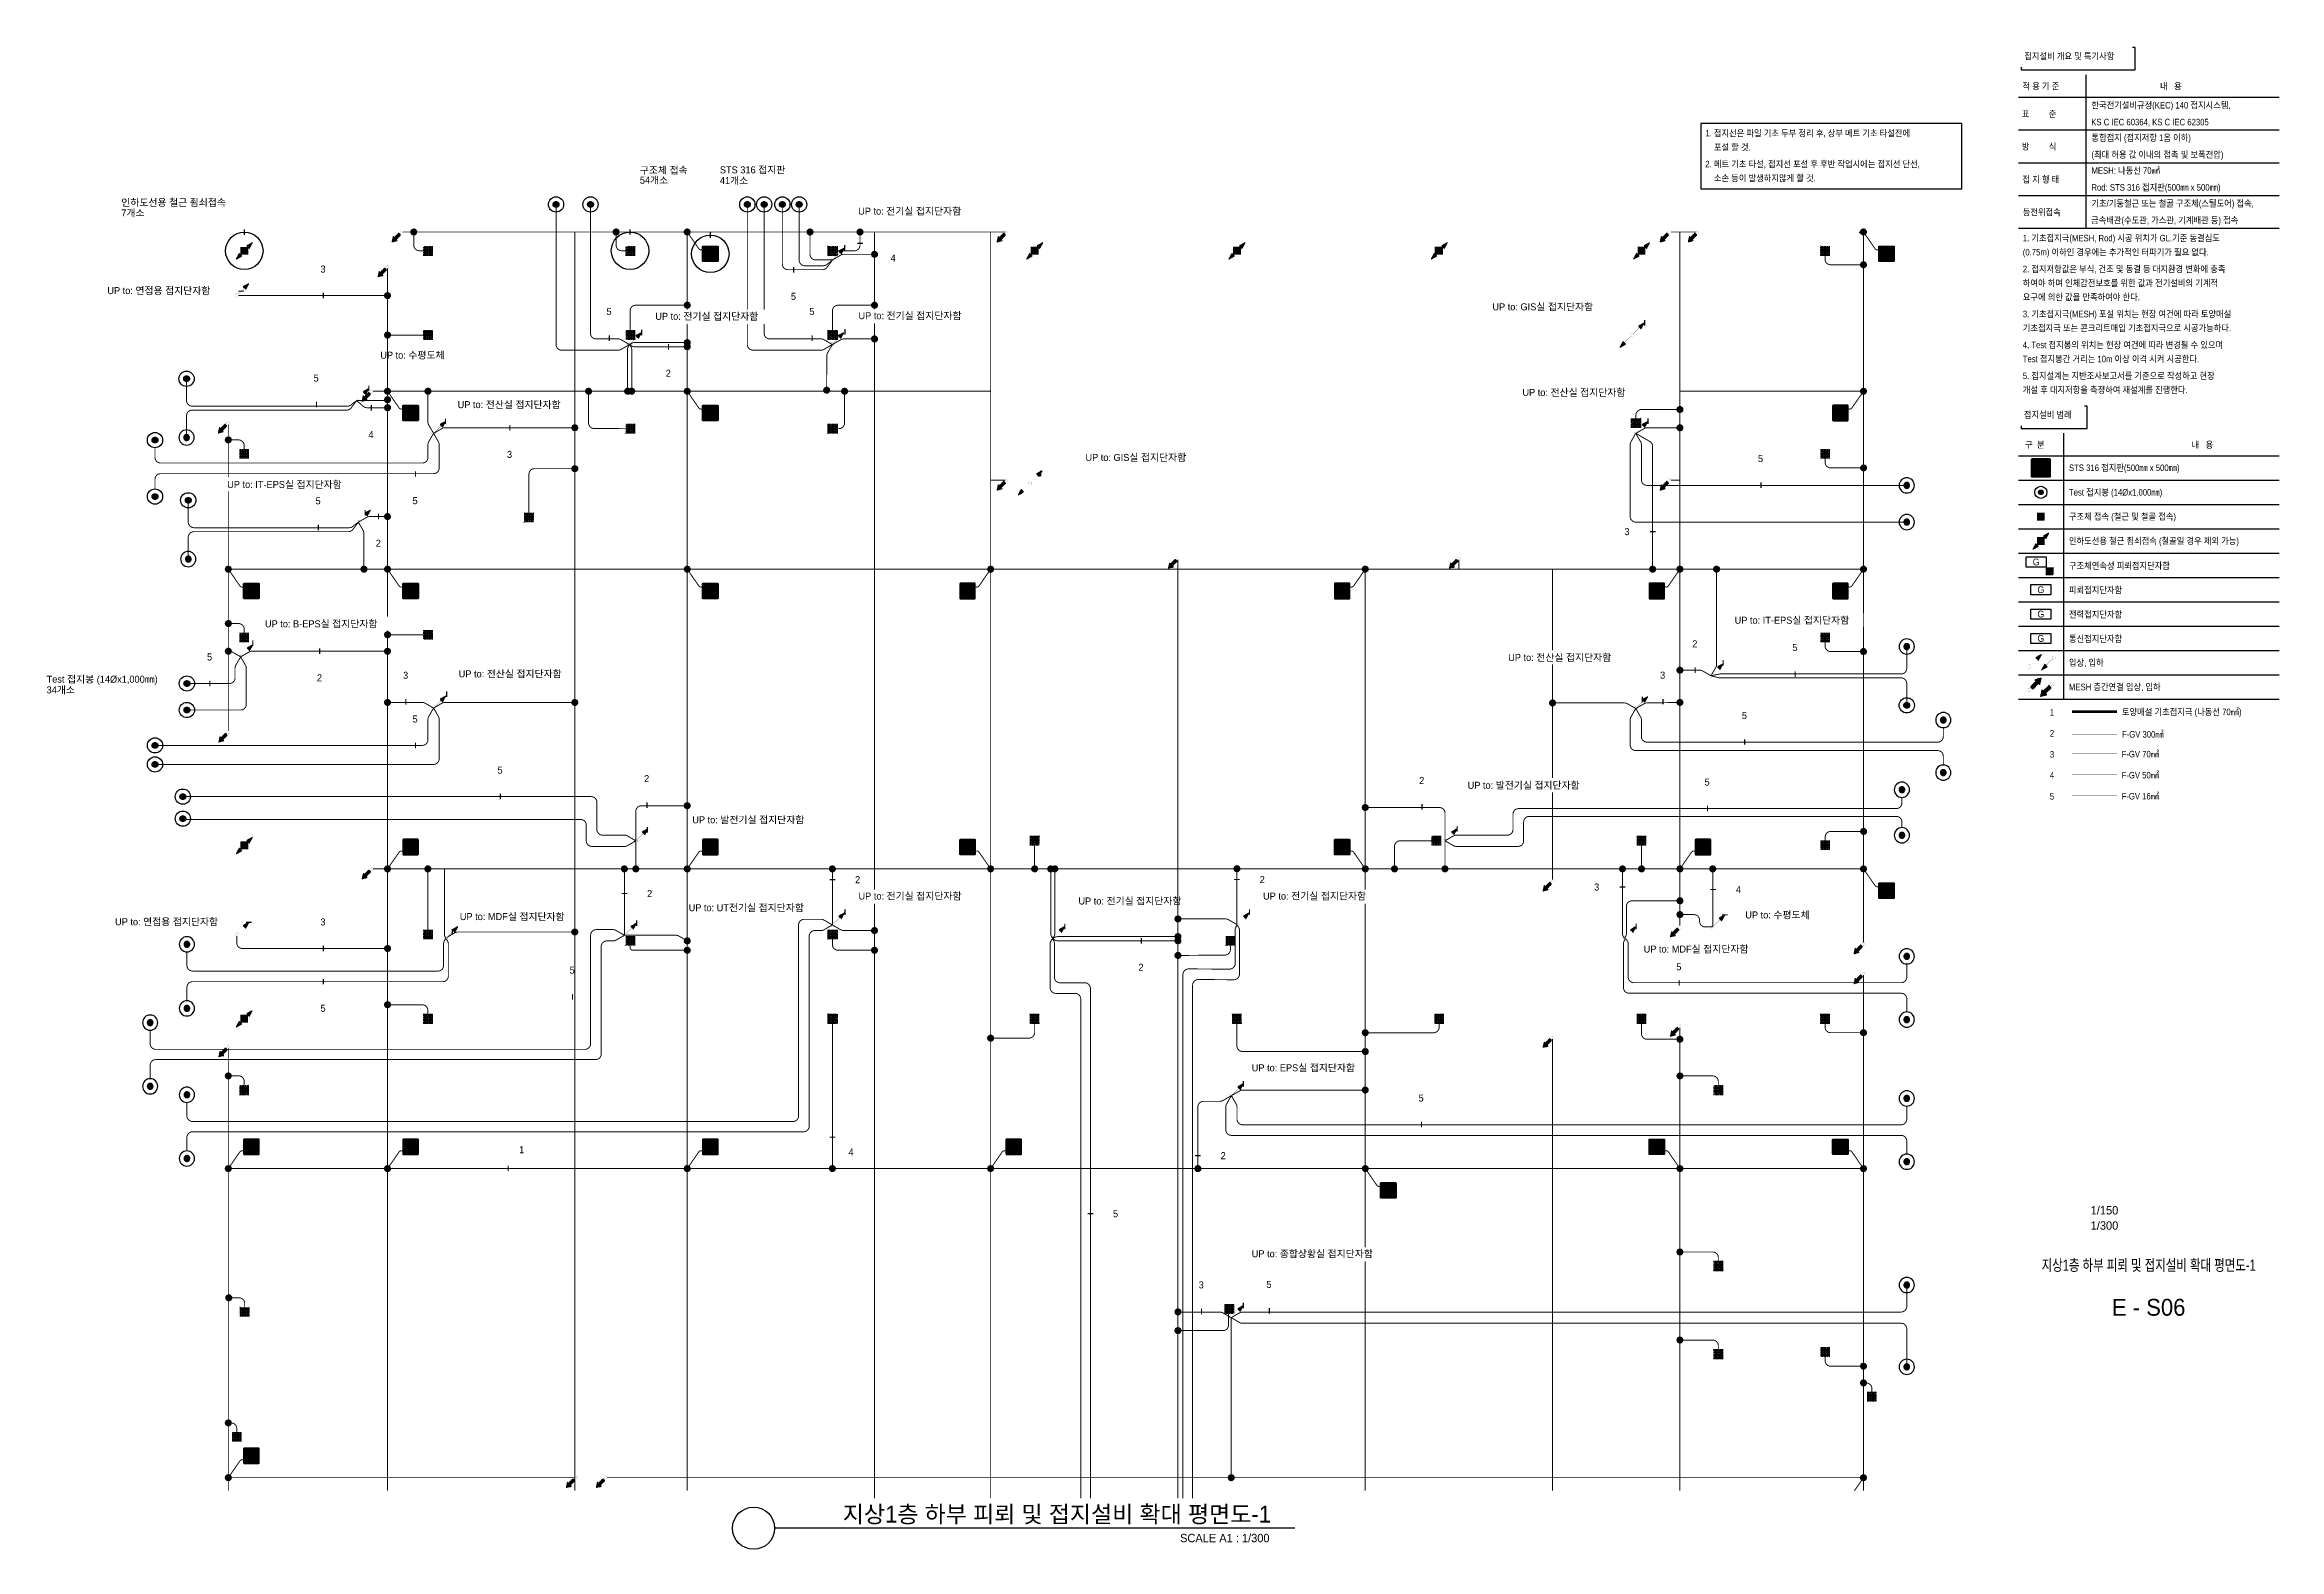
# Model space of a CAD drawing. Header units: millimetres. Extents: x 81900 to 502050, y -708375 to 1238700.
# Drawn here: x 256596 to 375900, y -530175 to -449850 of the extents above; entities that cross this region are included whole.
import ezdxf
from ezdxf.enums import TextEntityAlignment as Align

# ---------------------------------------------------------------- set-up
doc = ezdxf.new("R2010")
doc.units = ezdxf.units.MM
doc.header["$LTSCALE"] = 150
doc.set_wipeout_variables(frame=1)
for name, pattern in [('AM_ISO09W050', [22.5, 12, -1.5, 3, -1.5, 3, -1.5]), ('C2', [18.5, 13.5, -2, 1, -2]), ('HID', [2.3, 1.5, -0.8])]:
    doc.linetypes.add(name, pattern=pattern)
doc.layers.get('0').update_dxf_attribs({"lineweight": 0})
for name, color, linetype in [('------99 Grounding and Lightning', 3, 'Continuous'), ('------99 Grounding_Grounding Terminal Board_E', 3, 'Continuous'), ('------99 Grounding_Grounding Terminal Board_T', 2, 'Continuous'), ('------99 Grounding_Mesh', 6, 'Continuous'), ('-----09 E-WIRE-GV', 2, 'Continuous'), ('-----20 General Symbol', 3, 'Continuous'), ('-----29 Cable Schedule', 1, 'Continuous'), ('-----29 Indicator', 1, 'Continuous'), ('-----30 Text', 2, 'Continuous'), ('-----41 Drawing Title', 2, 'Continuous'), ('-----42 Drawing Number', 2, 'Continuous'), ('-----43 Drawing Scale', 3, 'Continuous')]:
    doc.layers.add(name, color=color, linetype=linetype)
doc.styles.add('ELEC', font='')
doc.styles.get('ELEC').set_extended_font_data('Dotum')
pattern_1 = [(180, (845852.563, 610254.6404), (-1e-14, -6.25), [])]

msp = doc.modelspace()

# ---------------------------------------------------------------- texts
at = {"layer": '-----30 Text', "style": 'ELEC', "width": 0.9}
for s, p in [('1. 접지선은 파일 기초 두부 정리 후, 상부 메트 기초 타설전에', (345254, -454575)), ('    포설 할 것.', (345254, -455325)), ('2. 메트 기초 타설, 접지선 포설 후 후반 작업시에는 접지선 단선,', (345254, -456225)), ('    소손 등이 발생하지않게 할 것.', (345254, -456975))]:
    msp.add_text(s, height=350, dxfattribs=at).set_placement(p, align=Align.MIDDLE_LEFT)
at = {"layer": '-----41 Drawing Title', "style": 'ELEC', "width": 0.75}
msp.add_text('지상1층 하부 피뢰 및 접지설비 확대 평면도-1', height=600, dxfattribs=at).set_placement((368925, -515005), align=Align.MIDDLE_CENTER)
at = {"layer": '-----41 Drawing Title', "color": 2, "style": 'ELEC'}
msp.add_text('지상1층 하부 피뢰 및 접지설비 확대 평면도-1', height=900, dxfattribs=at).set_placement((322067, -528300), align=Align.MIDDLE_RIGHT)
at = {"layer": '-----41 Drawing Title', "style": 'ELEC'}
msp.add_text('SCALE A1 : 1/300', height=450, dxfattribs=at).set_placement((321990, -529800), align=Align.RIGHT)
at = {"layer": '-----42 Drawing Number', "style": 'ELEC'}
msp.add_text('E - S06', height=900, dxfattribs=at).set_placement((368925, -517255), align=Align.MIDDLE_CENTER)
at = {"layer": '-----43 Drawing Scale', "style": 'ELEC'}
for s, p in [('1/150', (365830, -512300)), ('1/300', (365830, -513115))]:
    msp.add_text(s, height=450, dxfattribs=at).set_placement(p)

# ---------------------------------------------------------------- blocks, each defined once
blk = doc.blocks.new('STS 316 접지판')
blk.add_wipeout([(-254, -276), (-270, -270), (-276, -254), (-276, 254), (-270, 270), (-254, 276), (254, 276), (270, 270), (276, 254), (276, -254), (270, -270), (254, -276)])
h = blk.add_hatch(color=256)
h.dxf.hatch_style = 1
h.set_gradient(color1=(132, 132, 132), color2=(214, 214, 214), tint=1, name='SPHERICAL')
edge = h.paths.add_edge_path()
edge.add_line((-254, 276), (254, 276))
edge.add_arc((254, 254), 22.1, 0, 90, ccw=False)
edge.add_line((276, 254), (276, -254))
edge.add_arc((254, -254), 22.1, 270, 360, ccw=False)
edge.add_line((254, -276), (-254, -276))
edge.add_arc((-254, -254), 22.1, 180, 270, ccw=False)
edge.add_line((-276, -254), (-276, 254))
edge.add_arc((-254, 254), 22.1, 90, 180, ccw=False)
h.paths.add_polyline_path([(-169, 221), (169, 221, -0.668179), (173, 212), (-165, 212, -1.496606)], flags=16)
h.paths.add_polyline_path([(221, 169), (221, -169, -0.668179), (212, -173), (212, 165, -1.496606)], flags=16)
h.paths.add_polyline_path([(-173, -212), (165, -212, -1.496606), (169, -221), (-169, -221, -0.668179)], flags=16)
h.paths.add_polyline_path([(-221, 169, 0.022626), (-52, 0, 1.473564), (-43, 4, 0.045564)], flags=16)
h = blk.add_hatch(color=256)
h.set_gradient(color1=(255, 255, 255), tint=1, name='SPHERICAL')
edge = h.paths.add_edge_path()
edge.add_arc((-232, 232), 22.1, 0, 360)
edge = h.paths.add_edge_path()
edge.add_arc((-78, 249), 16.6, 0, 360)
edge = h.paths.add_edge_path()
edge.add_arc((78, 249), 16.6, 0, 360)
edge = h.paths.add_edge_path()
edge.add_arc((232, 232), 22.1, 0, 360)
edge = h.paths.add_edge_path()
edge.add_arc((249, -77), 16.6, 0, 360)
edge = h.paths.add_edge_path()
edge.add_arc((249, 77), 16.6, 0, 360)
edge = h.paths.add_edge_path()
edge.add_arc((-78, -249), 16.6, 0, 360)
edge = h.paths.add_edge_path()
edge.add_arc((78, -249), 16.6, 0, 360)
edge = h.paths.add_edge_path()
edge.add_arc((232, -232), 22.1, 0, 360)
edge = h.paths.add_edge_path()
edge.add_arc((-232, -232), 22.1, 0, 360)
edge = h.paths.add_edge_path()
edge.add_arc((-249, -77), 16.6, 0, 360)
edge = h.paths.add_edge_path()
edge.add_arc((-249, 77), 16.6, 0, 360)
edge = h.paths.add_edge_path()
edge.add_arc((0, 0), 22.1, 0, 360)
h = blk.add_hatch(color=256)
h.set_gradient(color1=(255, 255, 255), tint=1, name='SPHERICAL')
edge = h.paths.add_edge_path()
edge.add_arc((-249, -77), 16.6, 0, 360)
edge = h.paths.add_edge_path()
edge.add_arc((-249, 77), 16.6, 0, 360)
edge = h.paths.add_edge_path()
edge.add_arc((-232, 232), 22.1, 0, 360)
edge = h.paths.add_edge_path()
edge.add_arc((-78, 249), 16.6, 0, 360)
edge = h.paths.add_edge_path()
edge.add_arc((78, 249), 16.6, 0, 360)
edge = h.paths.add_edge_path()
edge.add_arc((0, 0), 22.1, 0, 360)
edge = h.paths.add_edge_path()
edge.add_arc((232, 232), 22.1, 0, 360)
h = blk.add_hatch(color=256)
h.set_gradient(color1=(132, 132, 132), one_color=1, tint=1, name='SPHERICAL')
edge = h.paths.add_edge_path()
edge.add_arc((0, 0), 22.1, 0, 360)
for points in [[(-254, 276), (254, 276, -0.414214), (276, 254), (276, -254, -0.414214), (254, -276), (-254, -276, -0.414214), (-276, -254), (-276, 254, -0.414214), (-254, 276, 0.033225)], [(-221, -169), (-221, 169, -0.668179), (-212, 173), (-43, 4, -0.414214), (-43, -4), (-212, -173, -0.668179), (-221, -169, -0.016281)], [(-169, 221), (169, 221, -0.668179), (173, 212), (4, 43, -0.414214), (-4, 43), (-173, 212, -0.668179), (-169, 221, -0.016281)], [(221, -169), (221, 169, 0.668179), (212, 173), (43, 4, 0.414214), (43, -4), (212, -173, 0.668179), (221, -169, 0.016281)], [(-169, -221), (169, -221, 0.668179), (173, -212), (4, -43, 0.414214), (-4, -43), (-173, -212, 0.668179), (-169, -221, 0.016281)]]:
    blk.add_lwpolyline(points, format="xyb")
for centre, radius in [((-249, 77), 16.6), ((-232, 232), 22.1), ((-78, 249), 16.6), ((0, 0), 22.1), ((78, 249), 16.6), ((232, 232), 22.1), ((249, 77), 16.6), ((-249, -77), 16.6), ((-232, -232), 22.1), ((-78, -249), 16.6), ((78, -249), 16.6), ((232, -232), 22.1), ((249, -77), 16.6)]:
    blk.add_circle(centre, radius)
blk = doc.blocks.new('구조체접속')
h = blk.add_hatch()
h.set_pattern_fill('ANGLE', color=1, scale=200)
h.set_pattern_definition([(0, (0, 0), (0, 55), [40, -15]), (90, (0, 0), (-55, 3e-15), [40, -15])])
h.paths.add_polyline_path([(168, 168), (-168, 168), (-168, -168), (168, -168)])
at = {"color": 1}
for p, q in [((166, 168), (168, 166)), ((-168, -166), (-166, -168))]:
    blk.add_line(p, q, dxfattribs=at)
at = {"color": 1, "const_width": 2}
blk.add_lwpolyline([(168, 168), (-168, 168), (-168, -168), (168, -168)], close=True, dxfattribs=at)
blk = doc.blocks.new("'인하도선용 수직철근 또는 철골")
h = blk.add_hatch()
h.set_pattern_fill('ANSI31', color=256, scale=50, angle=135)
h.set_pattern_definition(pattern_1)
h.paths.add_polyline_path([(291, 293), (180, 89), (88, 181)])
h = blk.add_hatch()
h.set_pattern_fill('ANSI31', color=256, scale=50, angle=135)
h.set_pattern_definition(pattern_1)
h.paths.add_polyline_path([(-291, -293), (-180, -89), (-88, -181)])
at = {"const_width": 3.93}
for points in [[(293, 293), (181, 88), (88, 181), (293, 293)], [(-293, -293), (-181, -88), (-88, -181), (-293, -293)]]:
    blk.add_lwpolyline(points, dxfattribs=at)
at = {"xscale": 0.8, "yscale": 0.8, "zscale": 0.8}
blk.add_blockref('구조체접속', (0, 0), dxfattribs=at)
blk = doc.blocks.new('입상입하1')
h = blk.add_hatch()
h.set_pattern_fill('ANSI31', color=256, scale=50, angle=135)
h.set_pattern_definition([(180, (845993.8846, 610394.13), (-1e-14, -6.25), [])])
h.paths.add_polyline_path([(432, 432), (321, 228), (229, 321)])
at = {"const_width": 3.93}
blk.add_lwpolyline([(0, 61, -1), (0, -61, -1), (0, 61)], format="xyb", dxfattribs=at)
for points in [[(43, 43), (275, 275)], [(434, 433), (322, 227), (229, 321), (434, 433)]]:
    blk.add_lwpolyline(points, dxfattribs=at)
blk = doc.blocks.new('입상입하2')
h = blk.add_hatch()
h.set_pattern_fill('ANSI31', color=256, scale=100, angle=135)
h.set_pattern_definition([(180, (0, 0), (-2e-14, -12.5), [])])
h.paths.add_polyline_path([(326, 242), (377, 192), (433, 433), (192, 377), (242, 326), (39, 124), (124, 39)])
at = {"const_width": 3.93}
blk.add_lwpolyline([(0, 61, -1), (0, -61, -1), (0, 61)], format="xyb", dxfattribs=at)
blk.add_lwpolyline([(377, 192), (326, 242), (124, 39), (39, 124), (242, 326), (192, 377), (433, 433)], close=True, dxfattribs=at)
blk = doc.blocks.new('A$Cbdca0f5f')
at = {"color": 0}
blk.add_lwpolyline([(-360, -360), (-360, 0), (360, 0), (360, -360)], close=True, dxfattribs=at)
at = {"color": 0, "style": 'ELEC'}
blk.add_text('G', height=240, dxfattribs=at).set_placement((0, -180), align=Align.MIDDLE)
blk = doc.blocks.new('구조체연속성 TEST 단자함')
at = {"const_width": 2}
blk.add_lwpolyline([(491, -200), (491, -100, 0.414214), (391, 0), (360, 0)], format="xyb", dxfattribs=at)
at = {"layer": '------99 Grounding_Grounding Terminal Board_E'}
blk.add_blockref('A$Cbdca0f5f', (0, 180), dxfattribs=at)
at = {"xscale": 0.8, "yscale": 0.8, "zscale": 0.8}
blk.add_blockref('구조체접속', (491, -334), dxfattribs=at)
blk = doc.blocks.new('접지봉')
at = {"linetype": 'HID', "ltscale": 200}
h = blk.add_hatch(color=256, dxfattribs=at)
h.dxf.hatch_style = 1
edge = h.paths.add_edge_path()
edge.add_arc((0, 0), 102, 0, 360)
blk.add_circle((0, 0), 271)
blk.add_circle((0, 0), 102, dxfattribs=at)
blk = doc.blocks.new('A13')
blk.add_lwpolyline([(-300, 0), (-300, 300), (300, 300), (300, 0)], close=True)
at = {"style": 'ELEC'}
blk.add_text('G', height=200, dxfattribs=at).set_placement((0, 150), align=Align.MIDDLE)
blk = doc.blocks.new('A$C8673a4d5')
blk.add_wipeout([(-32961, -46990), (-32961, -49363), (-32661, -49363), (-32661, -49663), (-25624, -49663), (-25624, -47290), (-25924, -47290), (-25924, -46990)]).dxf.layer = '-----29 Cable Schedule'
blk.add_wipeout([(-32961, -50192), (-5100, -50192), (-5100, -90305), (-32961, -90305)]).dxf.layer = '-----29 Cable Schedule'
at = {"layer": '-----29 Cable Schedule'}
blk.add_lwpolyline([(-32661, -49363), (-32661, -49663), (-25624, -49663), (-25624, -47290), (-25924, -47290)], dxfattribs=at)
blk.add_wipeout([(-32961, -46990), (-25924, -46990), (-25924, -49363), (-32961, -49363)]).dxf.layer = '-----29 Cable Schedule'
at = {"layer": '-----30 Text', "style": 'ELEC', "width": 0.9}
blk.add_text('접지설비 범례', height=700, dxfattribs=at).set_placement((-32369, -48206), align=Align.MIDDLE_LEFT)
blk.add_wipeout([(-32961, -50193), (-5100, -50193), (-5100, -90306), (-32961, -90306)]).dxf.layer = '-----29 Cable Schedule'
at = {"layer": '-----09 E-WIRE-GV', "color": 6, "linetype": 'AM_ISO09W050', "ltscale": 0.5, "const_width": 300}
blk.add_lwpolyline([(-27238, -79908), (-22438, -79908)], dxfattribs=at)
at = {"layer": '-----09 E-WIRE-GV', "color": 1, "linetype": 'C2', "ltscale": 0.5, "const_width": 30}
blk.add_lwpolyline([(-27238, -82304), (-22438, -82304)], dxfattribs=at)
at = {"layer": '-----09 E-WIRE-GV', "color": 3, "linetype": 'C2', "ltscale": 0.5, "const_width": 30}
blk.add_lwpolyline([(-27238, -84417), (-22438, -84417)], dxfattribs=at)
at = {"layer": '-----09 E-WIRE-GV', "color": 4, "linetype": 'C2', "ltscale": 0.5, "const_width": 30}
blk.add_lwpolyline([(-27238, -86664), (-22438, -86664)], dxfattribs=at)
at = {"layer": '-----09 E-WIRE-GV', "color": 2, "linetype": 'C2', "ltscale": 0.5, "const_width": 30}
blk.add_lwpolyline([(-27238, -88912), (-22438, -88912)], dxfattribs=at)
at = {"layer": '-----29 Cable Schedule'}
blk.add_line((-28161, -50193), (-28161, -78593), dxfattribs=at)
for points in [[(-32961, -52593), (-5100, -52593)], [(-32961, -55193), (-5100, -55193)], [(-32961, -57793), (-5100, -57793)], [(-32961, -60393), (-5100, -60393)], [(-32961, -62993), (-5100, -62993)], [(-32961, -65593), (-5100, -65593)], [(-32961, -68193), (-5100, -68193)], [(-32961, -70793), (-5100, -70793)], [(-32961, -73393), (-5100, -73393)], [(-32961, -75993), (-5100, -75993)], [(-32961, -78593), (-5100, -78593)]]:
    blk.add_lwpolyline(points, dxfattribs=at)
at = {"layer": '------99 Grounding and Lightning'}
for name, p, xscale, yscale, zscale in [('구조체접속', (-30561, -59093), 2.4, 2.4, 2.4), ("'인하도선용 수직철근 또는 철골", (-30561, -61693), 3, 3, 3), ('구조체연속성 TEST 단자함', (-31062, -63931), 3, 3, 3)]:
    blk.add_blockref(name, p, dxfattribs=dict(at, xscale=xscale, yscale=yscale, zscale=zscale))
at = {"layer": '------99 Grounding_Grounding Terminal Board_E', "xscale": 3, "yscale": 3, "zscale": 3}
for p in [(-30561, -66353), (-30561, -68953)]:
    blk.add_blockref('A$Cbdca0f5f', p, dxfattribs=at)
at = {"layer": '------99 Grounding_Grounding Terminal Board_T', "xscale": 3.6, "yscale": 3.6, "zscale": 3.6}
blk.add_blockref('A13', (-30561, -72633), dxfattribs=at)
at = {"layer": '-----20 General Symbol', "xscale": 3, "yscale": 3, "zscale": 3}
for name, p in [('입상입하1', (-31786, -75095)), ('입상입하2', (-31798, -77616))]:
    blk.add_blockref(name, p, dxfattribs=at)
at = {"layer": '-----20 General Symbol', "xscale": 3, "yscale": 3, "zscale": 3, "rotation": 179.9999999997969}
for name, p in [('입상입하1', (-29184, -74140)), ('입상입하2', (-29324, -76969))]:
    blk.add_blockref(name, p, dxfattribs=at)
at = {"layer": '-----30 Text', "style": 'ELEC', "width": 0.9}
for s, p in [('내   용', (-14473, -51422)), ('STS 316 접지판(500㎜ x 500㎜)', (-27561, -53875)), ('Test 접지봉 (14Øx1,000㎜)', (-27561, -56493)), ('구조체 접속 (철근 및 철골 접속)', (-27561, -59083)), ('인하도선용 철근 죔쇠접속 (철골일 경우 제외 가능)', (-27561, -61683)), ('구조체연속성 피뢰접지단자함', (-27561, -64331)), ('피뢰접지단자함', (-27561, -66931)), ('전력접지단자함', (-27561, -69531)), ('통신접지단자함', (-27561, -72131)), ('입상, 입하', (-27561, -74675)), ('MESH 층간연결 입상, 입하', (-27561, -77275)), ('토양매설 기초접지극 (나동선 70㎟)', (-21904, -79938)), ('F-GV 300㎟ ', (-21904, -82333)), ('F-GV 70㎟', (-21940, -84447)), ('F-GV 50㎟', (-21940, -86694)), ('F-GV 16㎟', (-21940, -88941))]:
    blk.add_text(s, height=700, dxfattribs=at).set_placement(p, align=Align.MIDDLE_LEFT)
blk.add_wipeout([(-32961, -11903), (-5100, -11903), (-5100, -46690), (-32961, -46690)]).dxf.layer = '-----29 Cable Schedule'
at = {"layer": '------99 Grounding_Mesh', "xscale": 3.6, "yscale": 3.6, "zscale": 3.6}
blk.add_blockref('STS 316 접지판', (-30561, -53893), dxfattribs=at)
for points, layer in [([(-32961, -11903), (-5100, -11903), (-5100, -46690), (-32961, -46690)], '-----29 Cable Schedule'), ([(-30090, -82689), (-30090, -81716), (-29247, -81229), (-28404, -81716), (-28404, -82689), (-29247, -83176)], '-----29 Indicator'), ([(-30090, -89431), (-30090, -88457), (-29247, -87970), (-28404, -88457), (-28404, -89431), (-29247, -89917)], '-----29 Indicator')]:
    blk.add_wipeout(points).dxf.layer = layer
at = {"layer": '-----29 Cable Schedule'}
for points in [[(-32961, -14303), (-5100, -14303)], [(-32961, -17803), (-5100, -17803)], [(-32961, -21303), (-5100, -21303)], [(-32961, -24803), (-5100, -24803)], [(-32961, -28303), (-5100, -28303)]]:
    blk.add_lwpolyline(points, dxfattribs=at)
at = {"layer": '------99 Grounding and Lightning', "xscale": 2.4, "yscale": 2.4, "zscale": 2.4}
blk.add_blockref('접지봉', (-30561, -56493), dxfattribs=at)
at = {"layer": '-----30 Text', "style": 'ELEC', "width": 0.9}
for s, p in [('적 용 기 준', (-32525, -13133)), ('내   용', (-17834, -13133)), ('표         준', (-32594, -16073)), ('한국전기설비규정(KEC) 140 접지시스템,', (-25161, -15165)), ('KS C IEC 60364, KS C IEC 62305', (-25182, -16965)), ('통합접지 (접지저항 1옴 이하)', (-25161, -18636)), ('방         식', (-32594, -19573)), ('(최대 허용 값 이내의 접촉 및 보폭전압)', (-25161, -20436)), ('접 지 형 태', (-32525, -23091)), ('MESH: 나동선 70㎟', (-25161, -22136)), ('Rod: STS 316 접지판(500㎜ x 500㎜)', (-25161, -23936)), ('등전위접속', (-32491, -26583)), ('기초/기둥철근 또는 철골 구조체(스틸도어) 접속,', (-25161, -25644)), ('금속배관(수도관, 가스관, 기계배관 등) 접속', (-25197, -27444)), ('(0.75m) 이하인 경우에는 추가적인 터파기가 필요 없다.', (-32491, -30853)), ('1. 기초접지극(MESH, Rod) 시공 위치가 GL.기준 동결심도', (-32491, -29353)), ('2. 접지저항값은 부식, 건조 및 동결 등 대지환경 변화에 충족', (-32491, -32653)), ('하여야 하며 인체감전보호를 위한 값과 전기설비의 기계적 ', (-32491, -34153)), ('요구에 의한 값을 만족하여야 한다.', (-32491, -35653)), ('3. 기초접지극(MESH) 포설 위치는 현장 여건에 따라 토양매설', (-32491, -37453)), ('4. Test 접지봉의 위치는 현장 여건에 따라 변경될 수 있으며', (-32491, -40753)), ('기초접지극 또는 콘크리트매입 기초접지극으로 시공가능하다.', (-32491, -38953)), ('Test 접지봉간 거리는 10m 이상 이격 시켜 시공한다.', (-32491, -42253)), ('5. 접지설계는 지반조사보고서를 기준으로 작성하고 현장 ', (-32491, -44053)), ('개설 후 대지저항을 측정하여 재설계를 진행한다.', (-32491, -45553)), ('구  분', (-32253, -51408))]:
    blk.add_text(s, height=700, dxfattribs=at).set_placement(p, align=Align.MIDDLE_LEFT)
for points, layer in [([(-32961, -8700), (-32961, -11074), (-32661, -11074), (-32661, -11374), (-20506, -11374), (-20506, -9000), (-20806, -9000), (-20806, -8700)], '-----29 Cable Schedule'), ([(-30090, -80442), (-30090, -79468), (-29247, -78982), (-28404, -79468), (-28404, -80442), (-29247, -80929)], '-----29 Indicator'), ([(-30090, -87183), (-30090, -86210), (-29247, -85723), (-28404, -86210), (-28404, -87183), (-29247, -87670)], '-----29 Indicator')]:
    blk.add_wipeout(points).dxf.layer = layer
at = {"layer": '-----29 Cable Schedule'}
blk.add_lwpolyline([(-32661, -11074), (-32661, -11374), (-20506, -11374), (-20506, -9000), (-20806, -9000)], dxfattribs=at)
at = {"layer": '-----30 Text', "style": 'ELEC', "width": 0.9}
for s, p in [('1', (-29603, -79979)), ('5', (-29603, -88960))]:
    blk.add_text(s, height=700, dxfattribs=at).set_placement(p, align=Align.MIDDLE_LEFT)
blk.add_wipeout([(-30090, -84936), (-30090, -83963), (-29247, -83476), (-28404, -83963), (-28404, -84936), (-29247, -85423)]).dxf.layer = '-----29 Indicator'
for s, p in [('2', (-29603, -82226)), ('3', (-29603, -84465)), ('4', (-29603, -86713))]:
    blk.add_text(s, height=700, dxfattribs=at).set_placement(p, align=Align.MIDDLE_LEFT)
blk.add_wipeout([(-32961, -8700), (-20806, -8700), (-20806, -11074), (-32961, -11074)]).dxf.layer = '-----29 Cable Schedule'
at = {"layer": '-----29 Cable Schedule'}
blk.add_lwpolyline([(-25761, -11903), (-25761, -28303)], dxfattribs=at)
at = {"layer": '-----30 Text', "style": 'ELEC', "width": 0.9}
blk.add_text('접지설비 개요 및 특기사항', height=700, dxfattribs=at).set_placement((-32331, -9925), align=Align.MIDDLE_LEFT)
blk = doc.blocks.new('접속점 (본딩)')
h = blk.add_hatch(color=256)
h.dxf.hatch_style = 1
h.paths.add_polyline_path([(125, 0, 1), (-125, 0, 1)])
at = {"const_width": 2}
for points in [[(125, 0, 1), (-125, 0)], [(125, 0, -1), (-125, 0)]]:
    blk.add_lwpolyline(points, format="xyb", dxfattribs=at)
blk = doc.blocks.new('A$Ccb354d3c')
at = {"layer": '------99 Grounding_Mesh', "xscale": 1.5, "yscale": 1.5, "zscale": 1.5}
for name, p in [('접속점 (본딩)', (0, 0)), ('STS 316 접지판', (1232, -1164))]:
    blk.add_blockref(name, p, dxfattribs=at)
at = {"layer": '------99 Grounding_Mesh', "linetype": 'AM_ISO09W050', "ltscale": 0.12, "const_width": 50}
blk.add_lwpolyline([(619, -893), (0, 0)], dxfattribs=at)
blk.add_lwpolyline([(619, -893, 0.7141311), (884, -816)], format="xyb", dxfattribs=at)

# ---------------------------------------------------------------- linework, layer by layer
at = {"layer": '------99 Grounding_Mesh', "linetype": 'AM_ISO09W050', "const_width": 50, "elevation": 0}
for points in [[(275724, -459850), (307876, -459850)], [(307100, -527453), (307100, -459850)], [(343424, -459850), (344776, -459850)], [(353697, -459850), (353699, -497776)], [(343900, -468350), (353700, -468350)], [(266400, -470124), (266400, -486476)], [(307100, -473100), (307876, -473100)], [(307100, -473100), (307876, -473100)], [(343424, -473100), (343900, -473100)], [(266400, -477850), (353700, -477850)], [(332100, -477850), (332100, -477344)], [(337100, -477850), (337100, -494426)], [(353699, -499524), (353700, -527050)], [(266400, -503424), (266400, -527050)], [(337100, -502924), (337100, -527050)], [(343900, -502324), (343900, -527050)], [(266400, -526350), (284876, -526350)], [(286624, -526350), (353700, -526350)]]:
    msp.add_lwpolyline(points, dxfattribs=at)
at = {"layer": '------99 Grounding_Mesh', "linetype": 'AM_ISO09W050', "const_width": 50}
msp.add_lwpolyline([(300900, -459850), (300900, -527453)], dxfattribs=at)
at = {"layer": '------99 Grounding_Mesh', "elevation": 0}
msp.add_lwpolyline([(353474, -459850), (353700, -459850)], dxfattribs=at)
at = {"layer": '------99 Grounding_Mesh', "linetype": 'AM_ISO09W050', "ltscale": 0.12, "const_width": 50}
msp.add_lwpolyline([(353215, -527050), (353700, -526350)], dxfattribs=at)
at = {"layer": '-----09 E-WIRE-GV', "color": 2, "linetype": 'C2', "ltscale": 0.3, "const_width": 50, "elevation": 0}
for points in [[(287818, -465858), (287368, -466118, -0.1316525), (287218, -466158), (284197, -466158, -0.4142136), (283897, -465858), (283897, -458379)], [(287818, -465858), (287368, -465598, 0.1316525), (287218, -465558), (286037, -465558, -0.4142136), (285737, -465258), (285737, -458379)], [(298650, -465858), (298200, -466118, -0.1316525), (298050, -466158), (294410, -466158, -0.4142136), (294110, -465858), (294110, -458379)], [(298650, -465858), (298200, -465598, 0.1316525), (298050, -465558), (295308, -465558, -0.4142136), (295008, -465258), (295008, -458379)], [(298650, -461355), (298351, -461588, -0.1672844), (298167, -461651), (297177, -461651, -0.4142136), (296877, -461351), (296877, -458379)], [(264170, -467683), (264170, -468847, 0.4142136), (264470, -469147), (272767, -469147, 0.1672844), (272951, -469083), (273250, -468850)], [(264170, -470822), (264170, -469658, -0.4142136), (264470, -469358), (272720, -469358, 0.2363228), (272960, -469237), (273250, -468850)], [(277358, -470600), (277098, -471050, 0.1316525), (277058, -471200), (277058, -471883, -0.4142136), (276758, -472183), (262785, -472183, -0.4142136), (262485, -471883), (262485, -471365)], [(277358, -470600), (277618, -471050, -0.1316525), (277658, -471200), (277658, -472450, -0.4142136), (277358, -472750), (262785, -472750, 0.4142136), (262485, -473050), (262485, -473568)], [(341542, -470600), (341282, -471050, 0.1316525), (341242, -471200), (341242, -475037, 0.4142136), (341542, -475337), (356010, -475337)], [(341542, -470600), (341802, -471050, -0.1316525), (341842, -471200), (341842, -473076, 0.4142136), (342142, -473376), (356010, -473376)], [(264262, -474172), (264262, -475336, 0.4142136), (264562, -475636), (272859, -475636, 0.1672844), (273043, -475573), (273342, -475340)], [(264262, -477311), (264262, -476147, -0.4142136), (264562, -475847), (272812, -475847, 0.2363228), (273052, -475727), (273342, -475340)], [(345558, -483541), (345979, -483451, -0.0526119), (346042, -483444), (355710, -483444, 0.4142136), (356010, -483144), (356010, -481980)], [(267058, -482530), (266798, -482980, 0.1316525), (266758, -483130), (266758, -483654, -0.4142136), (266458, -483954), (264190, -483954)], [(267058, -482530), (267318, -482980, -0.1316525), (267358, -483130), (267358, -485068, -0.4142136), (267058, -485368), (264190, -485368)], [(356010, -485119), (356010, -483955, 0.4142136), (355710, -483655), (346047, -483655, -0.0620929), (345974, -483646), (345558, -483541)], [(277358, -485266), (277098, -485716, 0.1316525), (277058, -485866), (277058, -486957, -0.4142136), (276758, -487257), (262485, -487257)], [(277358, -485266), (277618, -485716, -0.1316525), (277658, -485866), (277658, -487972, -0.4142136), (277358, -488272), (262485, -488272)], [(341542, -485292), (341282, -485742, 0.1316525), (341242, -485892), (341242, -487234, 0.4142136), (341542, -487534), (357661, -487534, -0.4142136), (357961, -487834), (357961, -488306)], [(341542, -485292), (341802, -485742, -0.1316525), (341842, -485892), (341842, -486782, 0.4142136), (342142, -487082), (357661, -487082, 0.4142136), (357961, -486782), (357961, -486310)], [(288158, -492350), (287708, -492090, 0.1316525), (287558, -492050), (286377, -492050, -0.4142136), (286077, -491750), (286077, -490293, 0.4142136), (285777, -489993), (263971, -489993)], [(288158, -492350), (287708, -492610, -0.1316525), (287558, -492650), (285810, -492650, -0.4142136), (285510, -492350), (285510, -491513, 0.4142136), (285210, -491213), (263971, -491213)], [(331358, -492350), (331808, -492610, 0.1316525), (331958, -492650), (335255, -492650, 0.4142136), (335555, -492350), (335555, -491349, -0.4142136), (335855, -491049), (355452, -491049, -0.4142136), (355752, -491349), (355752, -491649)], [(264190, -498283), (264190, -499004, 0.4142136), (264490, -499304), (277594, -499304, 0.4142136), (277894, -499004), (277894, -497838, -0.1437066), (277942, -497676), (278010, -497570)], [(264190, -500891), (264190, -500171, -0.4142136), (264490, -499871), (277847, -499871, 0.4142136), (278147, -499571), (278147, -497851, 0.163907), (278086, -497670), (278010, -497570)], [(310410, -497570), (310334, -497674, 0.1594596), (310276, -497851), (310276, -500196, 0.4142136), (310576, -500496), (311608, -500496, -0.4142136), (311908, -500796), (311908, -527453)], [(310410, -497570), (310471, -497689, -0.1191778), (310504, -497826), (310504, -499629, 0.4142136), (310804, -499929), (312125, -499929, -0.4142136), (312425, -500229), (312425, -527453)], [(340997, -497570), (340931, -497678, 0.1382502), (340887, -497835), (340887, -500190, 0.4142136), (341187, -500490), (355710, -500490, -0.4142136), (356010, -500790), (356010, -501490)], [(340997, -497570), (341075, -497668, -0.1686944), (341139, -497854), (341139, -499626, 0.4142136), (341439, -499926), (355710, -499926, 0.4142136), (356010, -499626), (356010, -498926)], [(319951, -505958), (319691, -506408, 0.1316525), (319651, -506558), (319651, -507777, 0.4142136), (319951, -508077), (355710, -508077, -0.4142136), (356010, -508377), (356010, -509077)], [(319951, -505958), (320211, -506408, -0.1316525), (320251, -506558), (320251, -507210, 0.4142136), (320551, -507510), (355710, -507510, 0.4142136), (356010, -507210), (356010, -506510)], [(319942, -517808), (320392, -517548, -0.1316525), (320542, -517508), (355710, -517508, 0.4142136), (356010, -517208), (356010, -516066)], [(319942, -517808), (320392, -518068, 0.1316525), (320542, -518108), (355711, -518108, -0.4142136), (356011, -518408), (356011, -520433)]]:
    msp.add_lwpolyline(points, format="xyb", dxfattribs=at)
at = {"layer": '-----09 E-WIRE-GV', "color": 2, "linetype": 'C2', "ltscale": 0.3, "const_width": 50}
msp.add_lwpolyline([(295979, -458379), (295979, -461562, 0.4142136), (296279, -461862), (298120, -461862, 0.2363228), (298360, -461742), (298650, -461355)], format="xyb", dxfattribs=at)
at = {"layer": '-----09 E-WIRE-GV', "color": 4, "linetype": 'C2', "ltscale": 0.1, "const_width": 50, "elevation": 0}
for points in [[(276797, -460851), (276602, -460851, -0.4142136), (276302, -460551), (276302, -459850)], [(287597, -460851), (287402, -460851, -0.4142136), (287102, -460551), (287102, -459850)], [(298897, -460851), (299826, -460851, 0.4142136), (300126, -460551), (300126, -459850)], [(351647, -461105), (351647, -461300, 0.4142136), (351947, -461600), (353700, -461600)], [(287598, -470348), (285932, -470343, -0.4133811), (285633, -470043), (285633, -468350)], [(299300, -468350), (299300, -470048, -0.4142136), (299000, -470348), (298897, -470348)], [(267248, -471445), (267248, -471250, 0.4142136), (266948, -470950), (266400, -470950)], [(351653, -471949), (351653, -472144, 0.4142136), (351953, -472444), (353706, -472444)], [(282450, -474853), (282450, -472783, -0.4142136), (282750, -472483), (284900, -472483)], [(267248, -481248), (267248, -481053, 0.4142136), (266948, -480753), (266400, -480753)], [(351647, -481752), (351647, -481947, 0.4142136), (351947, -482247), (353700, -482247)], [(330650, -492350), (328963, -492350, 0.4142136), (328663, -492650), (328663, -493850)], [(351653, -492345), (351653, -492150, -0.4142136), (351953, -491850), (353706, -491850)], [(290900, -498193), (288000, -498193, -0.4142136), (287850, -498043), (287850, -497946)], [(319902, -497950), (319902, -498154, -0.4121817), (319604, -498454), (317100, -498471)], [(277050, -501598), (277050, -501403, 0.4142136), (276750, -501103), (274900, -501103)], [(309450, -501847), (309450, -502584, -0.4142136), (309150, -502884), (307100, -502884)], [(327100, -503603), (320550, -503603, -0.4142136), (320250, -503303), (320250, -502099)], [(331050, -502102), (331050, -502297, -0.4142136), (330750, -502597), (327100, -502597)], [(341850, -502098), (341850, -502647, 0.4142136), (342150, -502947), (343900, -502947)], [(351647, -502099), (351647, -502294, 0.4142136), (351947, -502594), (353700, -502594)], [(345950, -505398), (345950, -505203, 0.4142136), (345650, -504903), (343900, -504903)], [(317100, -518500), (319498, -518500, 0.4142136), (319798, -518200), (319798, -517599)], [(345950, -519498), (345950, -519303, 0.4142136), (345650, -519003), (343900, -519003)], [(351647, -519902), (351647, -520097, 0.4142136), (351947, -520397), (353700, -520397)], [(354150, -521788), (354150, -521593, 0.4142136), (353850, -521293), (353700, -521293)], [(266850, -523923), (266850, -523728, 0.4142136), (266550, -523428), (266400, -523428)]]:
    msp.add_lwpolyline(points, format="xyb", dxfattribs=at)
at = {"layer": '-----09 E-WIRE-GV', "color": 1, "linetype": 'C2', "ltscale": 0.3, "const_width": 50, "elevation": 0}
for points in [[(298650, -461342), (297756, -461342, -0.4142136), (297456, -461042), (297456, -459850)], [(298650, -461342), (299100, -461082, -0.1316525), (299250, -461042), (300900, -461042)], [(287818, -465858), (287756, -465965, 0.1327942), (287715, -466116), (287715, -468350)], [(287818, -465858), (287925, -465796, -0.1327942), (288076, -465755), (290900, -465755)], [(287818, -465858), (287886, -465959, -0.1491823), (287937, -466126), (287937, -468350)], [(287818, -465858), (287919, -465926, 0.1491823), (288086, -465977), (290900, -465977)], [(298650, -465858), (298390, -466308, 0.1316525), (298350, -466458), (298344, -468296)], [(298650, -465858), (299100, -465598, -0.1316525), (299250, -465558), (300900, -465558)], [(273342, -475340), (273792, -475080, -0.1316525), (273942, -475040), (274900, -475040)], [(273342, -475340), (273602, -475790, -0.1316525), (273642, -475940), (273642, -477850)], [(267058, -482530), (266608, -482270, 0.1316525), (266458, -482230), (266400, -482230)], [(267058, -482530), (267508, -482270, -0.1316525), (267658, -482230), (274900, -482230)], [(345558, -483541), (345108, -483281, 0.1316525), (344958, -483241), (343900, -483241)], [(288158, -492350), (288158, -490778, -0.4142136), (288458, -490478), (290900, -490478)], [(331358, -493850), (331358, -490873, 0.4142136), (331058, -490573), (327100, -490573)], [(310410, -497570), (310348, -497463, -0.1327942), (310307, -497312), (310307, -493850)], [(310410, -497570), (310478, -497469, 0.1491823), (310529, -497302), (310529, -493850)], [(290900, -497693), (290450, -497433, 0.1316525), (290300, -497393), (287545, -497393)], [(298650, -496842), (299100, -497102, 0.1316525), (299250, -497142), (300900, -497142)], [(310410, -497570), (310517, -497508, -0.1327942), (310668, -497467), (317100, -497467)], [(310410, -497570), (310511, -497638, 0.1491823), (310678, -497689), (317100, -497689)], [(319951, -505958), (320401, -505699, -0.1316525), (320551, -505658), (327100, -505658)], [(319951, -505958), (319501, -506218, -0.1316525), (319351, -506258), (318464, -506258, 0.4142136), (318164, -506558), (318164, -509850)]]:
    msp.add_lwpolyline(points, format="xyb", dxfattribs=at)
at = {"layer": '-----09 E-WIRE-GV', "color": 3, "linetype": 'C2', "ltscale": 0.3, "const_width": 50}
msp.add_lwpolyline([(266942, -463243), (274900, -463243)], dxfattribs=at)
at = {"layer": '-----09 E-WIRE-GV', "color": 4, "linetype": 'C2', "ltscale": 0.1, "const_width": 50}
msp.add_lwpolyline([(276802, -465350), (274900, -465350)], dxfattribs=at)
at = {"layer": '-----09 E-WIRE-GV', "color": 4, "linetype": 'C2', "ltscale": 0.3, "const_width": 50, "elevation": 0}
for points in [[(273250, -468850), (273600, -469156, 0.1815656), (273797, -469230), (274900, -469230)], [(345650, -496950), (345250, -496950, -0.4142136), (344950, -496650), (344950, -496592, 0.4142136), (344650, -496292), (343900, -496292)]]:
    msp.add_lwpolyline(points, format="xyb", dxfattribs=at)
for points in [[(273250, -468850), (274900, -468850)], [(341850, -493850), (341850, -492602)], [(345650, -496950), (345650, -493850)]]:
    msp.add_lwpolyline(points, dxfattribs=at)
at = {"layer": '-----09 E-WIRE-GV', "color": 3, "linetype": 'C2', "ltscale": 0.3, "const_width": 50, "elevation": 0}
for points in [[(277358, -470600), (277098, -470150, -0.1316525), (277058, -470000), (277058, -468350)], [(277358, -470600), (277808, -470340, -0.1316525), (277958, -470300), (284900, -470300)], [(341542, -470600), (341992, -470340, -0.1316525), (342142, -470300), (343900, -470300)], [(341542, -470600), (342292, -471033, -0.2679492), (342442, -471293), (342442, -477850)], [(277358, -485266), (276908, -485006, 0.1316525), (276758, -484966), (274900, -484966)], [(341542, -485292), (341092, -485032, 0.1316525), (340942, -484992), (337100, -484992)], [(341542, -485292), (341992, -485032, -0.1316525), (342142, -484992), (343900, -484965)], [(278010, -497570), (277960, -497443, -0.0934639), (277940, -497333), (277940, -493850)], [(340931, -497570), (340870, -497457, -0.1241405), (340834, -497314), (340834, -493850)], [(340931, -497570), (340997, -497462, 0.1379562), (341041, -497306), (341041, -495853, -0.4142136), (341341, -495553), (343900, -495553)], [(278048, -497520), (278498, -497260, -0.1316525), (278648, -497220), (284900, -497220)], [(319942, -517808), (319492, -517548, 0.1316525), (319342, -517508), (317100, -517508)]]:
    msp.add_lwpolyline(points, format="xyb", dxfattribs=at)
at = {"layer": '-----09 E-WIRE-GV', "color": 1, "linetype": 'C2', "ltscale": 0.3, "const_width": 50, "elevation": 0}
for points in [[(288158, -492350), (288158, -493850)], [(287545, -497393), (287545, -493850)], [(298650, -496842), (298650, -493850)], [(320250, -496832), (320250, -493840)]]:
    msp.add_lwpolyline(points, dxfattribs=at)
at = {"layer": '-----09 E-WIRE-GV', "color": 4, "linetype": 'C2', "ltscale": 0.1, "const_width": 50, "elevation": 0}
for points in [[(309448, -492602), (309448, -493850)], [(298650, -502099), (298650, -509850)]]:
    msp.add_lwpolyline(points, dxfattribs=at)
at = {"layer": '-----09 E-WIRE-GV', "color": 4, "linetype": 'C2', "ltscale": 0.1, "const_width": 50}
for points in [[(300900, -498193), (298950, -498193, -0.4142136), (298650, -497893), (298650, -497602)], [(267248, -505395), (267248, -505200, 0.4142136), (266948, -504900), (266400, -504900)], [(345950, -514798), (345950, -514603, 0.4142136), (345650, -514303), (343900, -514303)], [(267273, -517243), (267273, -517048, 0.4142136), (266973, -516748), (266425, -516748)]]:
    msp.add_lwpolyline(points, format="xyb", dxfattribs=at)
at = {"layer": '-----09 E-WIRE-GV', "color": 3, "linetype": 'C2', "ltscale": 0.3, "const_width": 50, "elevation": 0}
msp.add_lwpolyline([(319942, -517808), (319942, -526350)], dxfattribs=at)
at = {"layer": '-----29 Cable Schedule'}
msp.add_lwpolyline([(345020, -457543), (358950, -457543), (358950, -454050), (345020, -454050)], close=True, dxfattribs=at)
at = {"layer": '-----29 Indicator'}
msp.add_lwpolyline([(266075, -463005, 0, 0, 0), (266938, -463005, 64.2, 64.2, 0), (267239, -463005, 0, 0, 0)], format="xyseb", dxfattribs=at)
at = {"layer": '-----29 Indicator', "elevation": 0}
for points in [[(339858, -463871, 0, 0, 0), (342019, -463871, 0, 0, 0), (342019, -464550, 64.2, 64.2, 0), (342019, -464851, 0, 0, 0)], [(289133, -464379, 0, 0, 0), (288469, -464379, 0, 0, 0), (288469, -465058, 64.2, 64.2, 0), (288469, -465359, 0, 0, 0)], [(299984, -464345, 0, 0, 0), (299319, -464345, 0, 0, 0), (299319, -465024, 64.2, 64.2, 0), (299319, -465324, 0, 0, 0)], [(274032, -470258, 0, 0, 0), (274032, -469395, 64.2, 64.2, 0), (274032, -469094, 0, 0, 0)], [(311936, -471912, 0, 0, 0), (309775, -471912, 0, 0, 0), (309775, -472590, 64.2, 64.2, 0), (309775, -472891, 0, 0, 0)], [(273218, -473321, 0, 0, 0), (273706, -473321, 0, 0, 0), (273706, -474690, 64.2, 64.2, 0), (273706, -474990, 0, 0, 0)], [(274421, -476053, 0, 0, 0), (274421, -475190, 64.2, 64.2, 0), (274421, -474889, 0, 0, 0)], [(268198, -480760, 0, 0, 0), (267709, -480760, 0, 0, 0), (267709, -481652, 64.2, 64.2, 0), (267709, -481953, 0, 0, 0)], [(346698, -480569, 0, 0, 0), (346209, -480569, 0, 0, 0), (346209, -482698, 64.2, 64.2, 0), (346209, -482998, 0, 0, 0)], [(271279, -483243, 0, 0, 0), (271279, -482380, 64.2, 64.2, 0), (271279, -482080, 0, 0, 0)], [(340945, -482557, 0, 0, 0), (341894, -482557, 0, 0, 0), (341894, -484659, 64.2, 64.2, 0), (341894, -484959, 0, 0, 0)], [(278542, -483430, 0, 0, 0), (278053, -483430, 0, 0, 0), (278053, -484380, 64.2, 64.2, 0), (278053, -484680, 0, 0, 0)], [(332468, -489381, 0, 0, 0), (332009, -489381, 0, 0, 0), (332009, -491568, 64.2, 64.2, 0), (332009, -491868, 0, 0, 0)], [(291072, -491224, 0, 0, 0), (288773, -491224, 0, 0, 0), (288773, -491616, 64.2, 64.2, 0), (288773, -491916, 0, 0, 0)], [(346686, -494949, 0, 0, 0), (345823, -494949, 64.2, 64.2, 0), (345522, -494949, 0, 0, 0)], [(311725, -495591, 0, 0, 0), (311061, -495591, 0, 0, 0), (311061, -496770, 64.2, 64.2, 0), (311061, -497071, 0, 0, 0)], [(266487, -496701, 0, 0, 0), (267351, -496701, 64.2, 64.2, 0), (267651, -496701, 0, 0, 0)], [(278642, -496390, 0, 0, 0), (278361, -496390, 0, 0, 0), (278361, -497068, 64.2, 64.2, 0), (278361, -497369, 0, 0, 0)], [(320977, -504497, 0, 0, 0), (320593, -504497, 0, 0, 0), (320593, -505175, 64.2, 64.2, 0), (320593, -505476, 0, 0, 0)], [(299663, -508556, 0, 0, 0), (299663, -508171, 0, 0, 0), (298800, -508171, 64.2, 64.2, 0), (298500, -508171, 0, 0, 0)], [(281728, -508837, 0, 0, 0), (281343, -508837, 0, 0, 0), (281343, -509700, 64.2, 64.2, 0), (281343, -510000, 0, 0, 0)], [(320977, -514423, 0, 0, 0), (320593, -514423, 0, 0, 0), (320593, -517008, 64.2, 64.2, 0), (320593, -517309, 0, 0, 0)]]:
    msp.add_lwpolyline(points, format="xyseb", dxfattribs=at)
at = {"layer": '-----29 Indicator'}
for centre in [(267253, -460856), (287848, -460850)]:
    msp.add_circle(centre, 1000, dxfattribs=at)
at = {"layer": '-----41 Drawing Title', "color": 7}
msp.add_line((323333, -529050), (295567, -529050), dxfattribs=at)
msp.add_circle((294442, -529050), 1125, dxfattribs=at)

# ---------------------------------------------------------------- block references
at = {"layer": '------99 Grounding and Lightning', "yscale": 1.5, "zscale": 1.5}
for name, p, xscale in [('접지봉', (283897, -458379), 1.5), ('접지봉', (285737, -458379), 1.5), ('접지봉', (294110, -458379), 1.5), ('접지봉', (295008, -458379), 1.5), ("'인하도선용 수직철근 또는 철골", (267250, -460853), 1.5), ('접속점 (본딩)', (297456, -459850), -1.5), ("'인하도선용 수직철근 또는 철골", (309450, -460850), 1.5), ("'인하도선용 수직철근 또는 철골", (320250, -460850), 1.5), ("'인하도선용 수직철근 또는 철골", (331050, -460850), 1.5), ("'인하도선용 수직철근 또는 철골", (341850, -460850), 1.5), ('접속점 (본딩)', (300900, -465558), -1.5), ('접지봉', (264170, -467683), 1.5), ('접속점 (본딩)', (284900, -470300), 1.5), ('접지봉', (264262, -474172), 1.5), ('접지봉', (356010, -481980), -1.5), ('접속점 (본딩)', (343900, -483241), 1.5), ('접지봉', (355752, -489625), -1.5), ("'인하도선용 수직철근 또는 철골", (267253, -492597), 1.5), ('접지봉', (355752, -492055), -1.5), ('접속점 (본딩)', (288158, -493850), 1.5), ("'인하도선용 수직철근 또는 철골", (267248, -501847), 1.5), ('접속점 (본딩)', (307100, -502884), 1.5), ('접속점 (본딩)', (327100, -502597), 1.5), ('접속점 (본딩)', (327100, -503603, 0), 1.5), ('접속점 (본딩)', (343900, -502947), -1.5), ('접속점 (본딩)', (327100, -505658), 1.5), ('접속점 (본딩)', (318164, -509850), -1.5), ('접지봉', (356010, -516066), -1.5), ('접속점 (본딩)', (317100, -517500, 0), -1.5), ('접속점 (본딩)', (317100, -518500, 0), -1.5), ('접지봉', (356011, -520433), -1.5), ('접속점 (본딩)', (319942, -526350), -1.5)]:
    msp.add_blockref(name, p, dxfattribs=dict(at, xscale=xscale))
for name, p, xscale, rotation in [('접속점 (본딩)', (276302, -459850), -1.5, 180), ('접속점 (본딩)', (287102, -459850), -1.5, 180), ('접속점 (본딩)', (300126, -459850), 1.5, 180), ('구조체접속', (277050, -460850), 1.5, 269.9999999999999), ('구조체접속', (287850, -460850), 1.5, 269.9999999999999), ('구조체접속', (298650, -460850), 1.5, 269.9999999999999), ('구조체접속', (351647, -460853), 1.5, 269.9999999999999), ('접속점 (본딩)', (353700, -461600), 1.5, 90.00000000000001), ('접속점 (본딩)', (274900, -463243), -1.5, 270), ('구조체접속', (287850, -465350), 1.5, 180), ('구조체접속', (298650, -465350), 1.5, 180), ('접속점 (본딩)', (290900, -465755), -1.5, 90.00000000000007), ('접속점 (본딩)', (290900, -465977), -1.5, 90.00000000000007), ('접속점 (본딩)', (274900, -468803), 1.5, 89.99999999999999), ('접속점 (본딩)', (277058, -468350), 1.5, 89.99999999999999), ('접속점 (본딩)', (287718, -468350, 0), 1.5, 89.99999999999993), ('접속점 (본딩)', (287937, -468350), 1.5, 89.99999999999993), ('접속점 (본딩)', (298344, -468296), 1.5, 89.99999999999993), ('접속점 (본딩)', (299300, -468350, 0), 1.5, 89.99999999999993), ('접속점 (본딩)', (274900, -469230), 1.5, 89.99999999999999), ('구조체접속', (341552, -470052), 1.5, 180), ('접속점 (본딩)', (343900, -469325), 1.5, 89.99999999999999), ('접지봉', (262485, -470959), 1.5, 90.00000000000001), ('접지봉', (264170, -470822), -1.5, 180), ('접속점 (본딩)', (266400, -470950), 1.5, 270), ('구조체접속', (287850, -470348), 1.5, 180), ('구조체접속', (298650, -470348), 1.5, 180), ('접속점 (본딩)', (343900, -470300), 1.5, 89.99999999999999), ('구조체접속', (267250, -471697), 1.5, 269.9999999999999), ('접속점 (본딩)', (284900, -472483), -1.5, 180), ('구조체접속', (351653, -471697), 1.5, 269.9999999999999), ('접속점 (본딩)', (353706, -472444), 1.5, 90.00000000000001), ('접지봉', (262485, -473974), 1.5, 90.00000000000001), ('접지봉', (356010, -473376), -1.5, 270), ('접속점 (본딩)', (274900, -475040), 1.5, 179.9999999999999), ('구조체접속', (282451, -475100), 1.5, 180), ('접지봉', (356010, -475337), -1.5, 270), ('접지봉', (264262, -477311), -1.5, 180), ('접속점 (본딩)', (273642, -477850), 1.5, 89.99999999999993), ('접속점 (본딩)', (342442, -477850), 1.5, 89.99999999999999), ('접속점 (본딩)', (345858, -477850), 1.5, 270), ('접속점 (본딩)', (266400, -480753), 1.5, 270), ('구조체접속', (267250, -481500), 1.5, 269.9999999999999), ('구조체접속', (277050, -481350), 1.5, 180), ('구조체접속', (351650, -481500), 1.5, 269.9999999999999), ('접속점 (본딩)', (274900, -482230), 1.5, 179.9999999999999), ('접속점 (본딩)', (353700, -482247), 1.5, 90.00000000000001), ('접지봉', (264190, -483954), 1.5, 90), ('접지봉', (264190, -485368), 1.5, 90), ('접속점 (본딩)', (274900, -484966), 1.5, 179.9999999999999), ('접속점 (본딩)', (284900, -484966), -1.5, 180), ('접속점 (본딩)', (337100, -484992, 0), 1.5, 180), ('접속점 (본딩)', (343900, -484963), -1.5, 180), ('접지봉', (356010, -485119), 1.5, 180), ('접지봉', (357961, -485904), -1.5, 270), ('접지봉', (262485, -487257), 1.5, 90), ('접지봉', (262485, -488272), 1.5, 90), ('접지봉', (357961, -488712), -1.5, 270), ('접지봉', (263971, -489993), 1.5, 90.00000000000001), ('접속점 (본딩)', (290900, -490478), 1.5, 89.99999999999997), ('접지봉', (263971, -491169), 1.5, 90.00000000000001), ('접속점 (본딩)', (327100, -490573), 1.5, 89.99999999999997), ('구조체접속', (309448, -492350), 1.5, 180), ('구조체접속', (330902, -492350), 1.5, 180), ('구조체접속', (341850, -492350), 1.5, 180), ('구조체접속', (351653, -492597), 1.5, 269.9999999999999), ('접속점 (본딩)', (353706, -491850), 1.5, 90.00000000000001), ('접속점 (본딩)', (287545, -493850), 1.5, 179.9999999999999), ('접속점 (본딩)', (298650, -493850), 1.5, 179.9999999999999), ('접속점 (본딩)', (309448, -493850), -1.5, 90.00000000000007), ('접속점 (본딩)', (310310, -493850, 0), -1.5, 90.00000000000007), ('접속점 (본딩)', (310529, -493850), -1.5, 90.00000000000007), ('접속점 (본딩)', (320250, -493840), 1.5, 179.9999999999999), ('접속점 (본딩)', (328663, -493850), 1.5, 89.99999999999997), ('접속점 (본딩)', (331358, -493850), 1.5, 89.99999999999997), ('접속점 (본딩)', (340834, -493850), 1.5, 89.99999999999993), ('접속점 (본딩)', (341850, -493850, 0), 1.5, 89.99999999999997), ('접속점 (본딩)', (345650, -493850), 1.5, 89.99999999999999), ('접속점 (본딩)', (343900, -495553), 1.5, 89.99999999999993), ('접속점 (본딩)', (343900, -496292), 1.5, 89.99999999999999), ('접지봉', (264190, -497877), -1.5, 270), ('구조체접속', (277050, -497350), 1.5, 180), ('접속점 (본딩)', (284900, -497220), -1.5, 180), ('구조체접속', (287850, -497698), 1.5, 180), ('구조체접속', (298650, -497350), 1.5, 180), ('접속점 (본딩)', (300900, -497142), 1.5, 179.9999999999999), ('접속점 (본딩)', (317100, -497467), -1.5, 90.00000000000007), ('구조체접속', (319902, -497698), 1.5, 180), ('접속점 (본딩)', (274900, -498100), -1.5, 270), ('접속점 (본딩)', (290900, -497693), 1.5, 179.9999999999999), ('접속점 (본딩)', (290900, -498193), 1.5, 179.9999999999999), ('접속점 (본딩)', (300900, -498193), 1.5, 179.9999999999999), ('접속점 (본딩)', (317100, -497689), -1.5, 90.00000000000007), ('접속점 (본딩)', (317100, -498471), -1.5, 90.00000000000007), ('접지봉', (356010, -498520), -1.5, 270), ('접지봉', (264190, -501297), -1.5, 270), ('접속점 (본딩)', (274900, -501103), 1.5, 270), ('접지봉', (262226, -502058), -1.5, 180), ('구조체접속', (277050, -501850), 1.5, 269.9999999999999), ('구조체접속', (298650, -501847), 1.5, 269.9999999999999), ('구조체접속', (309450, -501847), 1.5, 269.9999999999999), ('구조체접속', (320250, -501847), 1.5, 269.9999999999999), ('구조체접속', (331050, -501850), 1.5, 269.9999999999999), ('구조체접속', (341850, -501850), 1.5, 269.9999999999999), ('구조체접속', (351647, -501847), 1.5, 269.9999999999999), ('접지봉', (356010, -501896), -1.5, 270), ('접속점 (본딩)', (353700, -502594), 1.5, 90.00000000000001), ('접지봉', (262226, -505459), -1.5, 180), ('접지봉', (264190, -505910), -1.5, 180), ('접속점 (본딩)', (266400, -504900), 1.5, 270), ('구조체접속', (267248, -505647), 1.5, 269.9999999999999), ('접속점 (본딩)', (343900, -504903), -1.5, 180), ('구조체접속', (345950, -505650), 1.5, 269.9999999999999), ('접지봉', (356010, -506104), -1.5, 270), ('접지봉', (264190, -509310), -1.5, 180), ('접지봉', (356010, -509483), -1.5, 270), ('접속점 (본딩)', (298650, -509850), -1.5, 90), ('접속점 (본딩)', (343900, -514303), -1.5, 180), ('구조체접속', (345950, -515050), 1.5, 269.9999999999999), ('접속점 (본딩)', (266425, -516748), 1.5, 270), ('구조체접속', (267273, -517495), 1.5, 269.9999999999999), ('구조체접속', (319848, -517352), 1.5, 269.9999999999999), ('접속점 (본딩)', (343900, -519003), -1.5, 180), ('구조체접속', (345950, -519750), 1.5, 269.9999999999999), ('구조체접속', (351650, -519650), 1.5, 180), ('접속점 (본딩)', (353700, -520397), 1.5, 90.00000000000001), ('접속점 (본딩)', (353700, -521293), -1.5, 180), ('구조체접속', (354150, -522040), 1.5, 89.99999999999999), ('접속점 (본딩)', (266400, -523428), 1.5, 270), ('구조체접속', (266850, -524175), 1.5, 269.9999999999999)]:
    msp.add_blockref(name, p, dxfattribs=dict(at, xscale=xscale, rotation=rotation))
at = {"layer": '------99 Grounding_Mesh', "xscale": -1.5, "yscale": 1.5, "zscale": 1.5}
msp.add_blockref('접속점 (본딩)', (353700, -526350), dxfattribs=at)
at = {"layer": '-----20 General Symbol', "rotation": 180}
for name, p, xscale, yscale, zscale in [('입상입하2', (275650, -459850), 1.2, 1.2, 1.2), ('입상입하2', (307950, -459850), 1.2, 1.2, 1.2), ('입상입하2', (343350, -459850, 0), 1.2, 1.2, 1.2), ('입상입하2', (344850, -459850, 0), 1.2, 1.2, 1.2), ('입상입하2', (274900, -461710), 1.2, 1.2, 1.2), ('입상입하1', (341342, -465350), 1.5, 1.5, 1.5), ('입상입하2', (266373, -470050), 1.2, 1.2, 1.2), ('입상입하2', (307950, -473100), 1.2, 1.2, 1.2), ('입상입하1', (309208, -473236), 1.5, 1.5, 1.5), ('입상입하2', (343350, -473100, 0), 1.2, 1.2, 1.2), ('입상입하2', (317100, -477270), 1.2, 1.2, 1.2), ('입상입하2', (332100, -477270), 1.2, 1.2, 1.2), ('입상입하2', (266400, -486550), 1.2, 1.2, 1.2), ('입상입하2', (337100, -494500, 0), 1.2, 1.2, 1.2), ('입상입하2', (353701, -497850), 1.2, 1.2, 1.2), ('입상입하2', (353699, -499450), 1.2, 1.2, 1.2), ('입상입하2', (343900, -502250), 1.2, 1.2, 1.2), ('입상입하2', (266400, -503350), 1.2, 1.2, 1.2), ('입상입하2', (337100, -502850, 0), 1.2, 1.2, 1.2), ('입상입하2', (284950, -526350), 1.2, 1.2, 1.2), ('입상입하2', (286550, -526350), 1.2, 1.2, 1.2)]:
    msp.add_blockref(name, p, dxfattribs=dict(at, xscale=xscale, yscale=yscale, zscale=zscale))
at = {"layer": '-----20 General Symbol', "xscale": 1.5, "yscale": 1.5, "zscale": 1.5}
for p in [(298650, -461342), (266850, -463243), (287818, -465858), (298618, -465858), (341342, -465350), (273250, -468850), (341542, -470600), (309208, -473236), (273342, -475340), (267058, -482530), (345558, -483541), (341542, -485292), (288158, -492350), (331358, -492350), (298650, -496842), (320250, -496842), (345650, -496950), (266850, -497350), (287545, -497393), (310410, -497570), (319942, -517808)]:
    msp.add_blockref('입상입하1', p, dxfattribs=at)
at = {"layer": '-----29 Cable Schedule', "xscale": 0.5, "yscale": 0.5, "zscale": 0.5}
msp.add_blockref('A$C8673a4d5', (378450, -445500), dxfattribs=at)

msp.set_redraw_order([(e.dxf.handle, doc.entitydb.next_handle()) for e in msp.query("TEXT MTEXT ATTDEF DIMENSION ARC_DIMENSION")])  # texts and dimensions are drawn at this point

# ---------------------------------------------------------------- wipeouts: each hides what was drawn before it
for points in [[(288309, -456239), (291221, -456239), (291221, -457373), (288309, -457373)], [(260619, -457911), (266869, -457911), (266869, -459161), (260619, -459161)], [(271829, -462027), (271829, -461621), (271477, -461419), (271126, -461621), (271126, -462027), (271477, -462230)], [(302263, -461443), (302263, -461037), (301911, -460834), (301560, -461037), (301560, -461443), (301911, -461646)], [(274390, -466043), (278388, -466043), (278388, -466793), (274390, -466793)], [(289553, -467592), (289553, -467186), (289904, -466983), (290256, -467186), (290256, -467592), (289904, -467795)], [(278485, -469433), (284856, -469433), (284856, -468683), (278485, -468683)], [(335333, -468033), (341704, -468033), (341704, -468783), (335333, -468783)], [(281078, -471922), (281078, -471516), (281429, -471313), (281780, -471516), (281780, -471922), (281429, -472125)], [(275528, -483712), (275528, -483306), (275879, -483103), (276231, -483306), (276231, -483712), (275879, -483915)], [(280572, -488777), (280572, -488371), (280923, -488168), (281275, -488371), (281275, -488777), (280923, -488979)], [(329777, -489327), (329777, -488922), (330129, -488719), (330480, -488922), (330480, -489327), (330129, -489530)], [(288559, -495369), (288559, -494963), (288910, -494761), (289261, -494963), (289261, -495369), (288910, -495572)], [(339118, -495019), (339118, -494613), (339470, -494410), (339821, -494613), (339821, -495019), (339470, -495222)], [(284421, -499459), (284421, -499053), (284773, -498850), (285124, -499053), (285124, -499459), (284773, -499662)], [(314789, -499304), (314789, -498898), (315140, -498695), (315492, -498898), (315492, -499304), (315140, -499507)], [(314141, -512460), (314141, -512054), (313790, -511851), (313439, -512054), (313439, -512460), (313790, -512663)], [(318706, -516258), (318706, -515853), (318354, -515650), (318003, -515853), (318003, -516258), (318354, -516461)]]:
    msp.add_wipeout(points).dxf.layer = '-----29 Indicator'

# ---------------------------------------------------------------- next in the draw order: linework, layer by layer
at = {"layer": '------99 Grounding_Mesh', "linetype": 'AM_ISO09W050', "const_width": 50, "elevation": 0}
for points in [[(274124, -468350), (307100, -468350)], [(274124, -493850), (353700, -493850)]]:
    msp.add_lwpolyline(points, dxfattribs=at)
at = {"layer": '-----09 E-WIRE-GV', "color": 4, "linetype": 'C2', "ltscale": 0.1, "const_width": 50, "elevation": 0}
msp.add_lwpolyline([(341552, -469800), (341552, -469625, -0.4142136), (341852, -469325), (343900, -469325)], format="xyb", dxfattribs=at)
at = {"layer": '-----29 Indicator', "elevation": 0}
for points in [[(288309, -456806, 0, 0, 0), (287850, -456806, 0, 0, 0), (287850, -459700, 64.2, 64.2, 0), (287850, -460000, 0, 0, 0)], [(266869, -458549, 0, 0, 0), (267253, -458549, 0, 0, 0), (267253, -459706, 64.2, 64.2, 0), (267253, -460006, 0, 0, 0)], [(301911, -460834, 0, 0, 0), (301911, -460450, 0, 0, 0), (300276, -460450, 64.2, 64.2, 0), (299976, -460450, 0, 0, 0)], [(274390, -466418, 0, 0, 0), (273901, -466418, 0, 0, 0), (273901, -468050, 64.2, 64.2, 0), (273901, -468351, 0, 0, 0)], [(289904, -466991, 0, 0, 0), (289904, -466127, 64.2, 64.2, 0), (289904, -465827, 0, 0, 0)], [(341704, -468408, 0, 0, 0), (342193, -468408, 0, 0, 0), (342193, -469800, 64.2, 64.2, 0), (342193, -470101, 0, 0, 0)], [(278485, -469058, 0, 0, 0), (277996, -469058, 0, 0, 0), (277996, -469807, 64.2, 64.2, 0), (277996, -470108, 0, 0, 0)], [(281429, -471313, 0, 0, 0), (281429, -470450, 64.2, 64.2, 0), (281429, -470150, 0, 0, 0)], [(280923, -488979, 0, 0, 0), (280923, -489843, 64.2, 64.2, 0), (280923, -490143, 0, 0, 0)], [(330129, -489530, 0, 0, 0), (330129, -490393, 64.2, 64.2, 0), (330129, -490694, 0, 0, 0)], [(339821, -494816, 0, 0, 0), (340684, -494816, 64.2, 64.2, 0), (340985, -494816, 0, 0, 0)], [(288559, -495166, 0, 0, 0), (287695, -495166, 64.2, 64.2, 0), (287395, -495166, 0, 0, 0)], [(290857, -495915, 0, 0, 0), (288196, -495915, 0, 0, 0), (288196, -496593, 64.2, 64.2, 0), (288196, -496894, 0, 0, 0)], [(315140, -498703, 0, 0, 0), (315140, -497839, 64.2, 64.2, 0), (315140, -497539, 0, 0, 0)], [(284773, -499662, 0, 0, 0), (284773, -500525, 64.2, 64.2, 0), (284773, -500825, 0, 0, 0)], [(313439, -512257, 0, 0, 0), (312575, -512257, 64.2, 64.2, 0), (312275, -512257, 0, 0, 0)], [(318354, -516461, 0, 0, 0), (318354, -517324, 64.2, 64.2, 0), (318354, -517625, 0, 0, 0)]]:
    msp.add_lwpolyline(points, format="xyseb", dxfattribs=at)
at = {"layer": '-----29 Indicator'}
msp.add_lwpolyline([(271477, -462230, 0, 0, 0), (271477, -463093, 64.2, 64.2, 0), (271477, -463394, 0, 0, 0)], format="xyseb", dxfattribs=at)

# ---------------------------------------------------------------- next in the draw order: block references
at = {"layer": '------99 Grounding and Lightning', "xscale": -1.5, "yscale": 1.5, "zscale": 1.5}
for p in [(300900, -461042), (274900, -465350)]:
    msp.add_blockref('접속점 (본딩)', p, dxfattribs=at)
at = {"layer": '------99 Grounding and Lightning', "xscale": 1.5, "yscale": 1.5, "zscale": 1.5}
for name, p, rotation in [('구조체접속', (277054, -465350), 180), ('접속점 (본딩)', (285633, -468350, 0), 89.99999999999993)]:
    msp.add_blockref(name, p, dxfattribs=dict(at, rotation=rotation))
at = {"layer": '-----09 E-WIRE-GV'}
for p in [(353697, -459847, 0), (266400, -477850)]:
    msp.add_blockref('A$Ccb354d3c', p, dxfattribs=at)
at = {"layer": '-----09 E-WIRE-GV', "xscale": -1}
for p in [(353700, -468350), (307100, -477850, 0), (353700, -477850)]:
    msp.add_blockref('A$Ccb354d3c', p, dxfattribs=at)
at = {"layer": '-----09 E-WIRE-GV', "xscale": -1, "rotation": 180}
msp.add_blockref('A$Ccb354d3c', (266400, -526350), dxfattribs=at)
at = {"layer": '-----20 General Symbol', "xscale": 1.5, "yscale": 1.5, "zscale": 1.5}
msp.add_blockref('입상입하1', (277358, -470600), dxfattribs=at)

# ---------------------------------------------------------------- next in the draw order: texts
at = {"layer": '-----30 Text', "style": 'ELEC'}
for s, p in [('54개소', (288372, -457085, 0)), ('구조체 접속 ', (288372, -456551, 0)), ('인하도선용 철근 죔쇠접속', (260686, -458273)), ('7개소', (260686, -458831)), ('3', (271320, -461827)), ('4', (301758, -461243)), ('UP to: 수평도체', (274513, -466425)), ('2', (289753, -467392)), ('UP to: 전산실 접지단자함', (278643, -469065)), ('UP to: 전산실 접지단자함', (335491, -468415)), ('3', (281278, -471722)), ('3', (275728, -483512)), ('5', (280772, -488577)), ('2', (329977, -489128)), ('2', (288759, -495169)), ('3', (339318, -494819)), ('5', (284622, -499259)), ('2', (314989, -499104)), ('5', (313633, -512260)), ('3', (318207, -516059))]:
    msp.add_text(s, height=375, dxfattribs=at).set_placement(p, align=Align.MIDDLE_LEFT)

# ---------------------------------------------------------------- next in the draw order: wipeouts: each hides what was drawn before it
for points in [[(299965, -458388), (306160, -458388), (306160, -459138), (299965, -459138)], [(259880, -462630), (266075, -462630), (266075, -463380), (259880, -463380)], [(286390, -464295), (286390, -463890), (286741, -463687), (287092, -463890), (287092, -464295), (286741, -464498)], [(297222, -464295), (297222, -463890), (297573, -463687), (297925, -463890), (297925, -464295), (297573, -464498)], [(299984, -463970), (306179, -463970), (306179, -464720), (299984, -464720)], [(339858, -463496), (333663, -463496), (333663, -464246), (339858, -464246)], [(270754, -467847), (270754, -467441), (271105, -467238), (271456, -467441), (271456, -467847), (271105, -468049)], [(273680, -470867), (273680, -470461), (274032, -470258), (274383, -470461), (274383, -470867), (274032, -471069)], [(318132, -471537), (311936, -471537), (311936, -472287), (318132, -472287)], [(348574, -472144), (348574, -471738), (348223, -471535), (347872, -471738), (347872, -472144), (348223, -472347)], [(270857, -474402), (270857, -473997), (271208, -473794), (271560, -473997), (271560, -474402), (271208, -474605)], [(276744, -474390), (276744, -473985), (276393, -473782), (276041, -473985), (276041, -474390), (276393, -474593)], [(340734, -476046), (340734, -475641), (341085, -475438), (341437, -475641), (341437, -476046), (341085, -476249)], [(274070, -476661), (274070, -476256), (274421, -476053), (274772, -476256), (274772, -476661), (274421, -476864)], [(346698, -480194), (353698, -480194), (353698, -480944), (346698, -480944)], [(344361, -482033), (344361, -481627), (344712, -481424), (345064, -481627), (345064, -482033), (344712, -482236)], [(349702, -482233), (349702, -481828), (350054, -481625), (350405, -481828), (350405, -482233), (350054, -482436)], [(265064, -482738), (265064, -482332), (265415, -482130), (265767, -482332), (265767, -482738), (265415, -482941)], [(278542, -483055), (284913, -483055), (284913, -483805), (278542, -483805)], [(334574, -482182), (340945, -482182), (340945, -482932), (334574, -482932)], [(342641, -483706), (342641, -483300), (342992, -483097), (343343, -483300), (343343, -483706), (342992, -483909)], [(256596, -483389), (263299, -483389), (263299, -484607), (256596, -484607)], [(270928, -483852), (270928, -483446), (271279, -483243), (271630, -483446), (271630, -483852), (271279, -484055)], [(276744, -486049), (276744, -485643), (276393, -485440), (276041, -485643), (276041, -486049), (276393, -486251)], [(347006, -485860), (347006, -485455), (347357, -485252), (347708, -485455), (347708, -485860), (347357, -486063)], [(288400, -489232), (288400, -488827), (288751, -488624), (289103, -488827), (289103, -489232), (288751, -489435)], [(345721, -489415), (345721, -489009), (345370, -488806), (345019, -489009), (345019, -489415), (345370, -489618)], [(291072, -490849), (297846, -490849), (297846, -491599), (291072, -491599)], [(299984, -494954), (306179, -494954), (306179, -495704), (299984, -495704)], [(346686, -495152), (346686, -494746), (347037, -494543), (347388, -494746), (347388, -495152), (347037, -495355)], [(278642, -496765), (285002, -496765), (285002, -496015), (278642, -496015)], [(311725, -495216), (317920, -495216), (317920, -495966), (311725, -495966)], [(344213, -499276), (344213, -498871), (343861, -498668), (343510, -498871), (343510, -499276), (343861, -499479)], [(271829, -501493), (271829, -501087), (271477, -500884), (271126, -501087), (271126, -501493), (271477, -501696)], [(320977, -504122), (327173, -504122), (327173, -504872), (320977, -504872)], [(330457, -506286), (330457, -505881), (330106, -505678), (329754, -505881), (329754, -506286), (330106, -506489)], [(281728, -509039), (281728, -508634), (282079, -508431), (282430, -508634), (282430, -509039), (282079, -509242)], [(299312, -509164), (299312, -508758), (299663, -508556), (300015, -508758), (300015, -509164), (299663, -509367)], [(319177, -509359), (319177, -508954), (319529, -508751), (319880, -508954), (319880, -509359), (319529, -509562)], [(322329, -516233), (322329, -515827), (321978, -515624), (321627, -515827), (321627, -516233), (321978, -516436)]]:
    msp.add_wipeout(points).dxf.layer = '-----29 Indicator'

# ---------------------------------------------------------------- next in the draw order: linework, layer by layer
at = {"layer": '------99 Grounding_Mesh', "linetype": 'AM_ISO09W050', "const_width": 50, "elevation": 0}
for points in [[(284900, -459850), (284900, -527050)], [(343900, -459850), (343900, -496876)], [(274900, -461784), (274900, -527050)], [(317100, -527453), (317100, -477344)], [(327100, -477850), (327100, -527050)], [(266400, -509850), (353699, -509850)]]:
    msp.add_lwpolyline(points, dxfattribs=at)
at = {"layer": '-----09 E-WIRE-GV', "color": 4, "linetype": 'C2', "ltscale": 0.1, "const_width": 50}
msp.add_lwpolyline([(298650, -465098), (298650, -464057, -0.4142136), (298950, -463757), (300900, -463757)], format="xyb", dxfattribs=at)
at = {"layer": '-----09 E-WIRE-GV', "color": 1, "linetype": 'C2', "ltscale": 0.3, "const_width": 50, "elevation": 0}
for points in [[(345558, -483541), (345818, -483091, 0.1316525), (345858, -482941), (345858, -477758)], [(320250, -496823), (319800, -496563, 0.1316525), (319650, -496523), (317100, -496523)]]:
    msp.add_lwpolyline(points, format="xyb", dxfattribs=at)
at = {"layer": '-----09 E-WIRE-GV', "color": 3, "linetype": 'C2', "ltscale": 0.3, "const_width": 50, "elevation": 0}
msp.add_lwpolyline([(277358, -485266), (277808, -485006, -0.1316525), (277958, -484966), (284900, -484966)], format="xyb", dxfattribs=at)
at = {"layer": '-----09 E-WIRE-GV', "color": 2, "linetype": 'C2', "ltscale": 0.3, "const_width": 50, "elevation": 0}
for points in [[(331358, -492350), (331808, -492090, -0.1316525), (331958, -492050), (334688, -492050, 0.4142136), (334988, -491750), (334988, -490931, -0.4142136), (335288, -490631), (355452, -490631, 0.4142136), (355752, -490331), (355752, -490031)], [(287545, -497393), (287095, -497133, 0.1316525), (286945, -497093), (286041, -497093, 0.4142136), (285741, -497393), (285741, -503185, -0.4142136), (285441, -503485), (262526, -503485, -0.4142136), (262226, -503185), (262226, -502464)], [(287545, -497393), (287095, -497653, -0.1316525), (286945, -497693), (286608, -497693, 0.4142136), (286308, -497993), (286308, -503732, -0.4142136), (286008, -504032), (262526, -504032, 0.4142136), (262226, -504332), (262226, -505052)], [(320250, -496842), (320189, -496961, 0.1191778), (320156, -497098), (320156, -498901, -0.4142136), (319856, -499201), (317666, -499191, 0.4142136), (317366, -499491), (317366, -527453)]]:
    msp.add_lwpolyline(points, format="xyb", dxfattribs=at)
at = {"layer": '-----29 Indicator', "elevation": 0}
for points in [[(299965, -458763, 0, 0, 0), (299301, -458763, 0, 0, 0), (299301, -460542, 64.2, 64.2, 0), (299301, -460843, 0, 0, 0)], [(286741, -464498, 0, 0, 0), (286741, -465361, 64.2, 64.2, 0), (286741, -465662, 0, 0, 0)], [(297573, -464498, 0, 0, 0), (297573, -465361, 64.2, 64.2, 0), (297573, -465662, 0, 0, 0)], [(271105, -468049, 0, 0, 0), (271105, -468913, 64.2, 64.2, 0), (271105, -469213, 0, 0, 0)], [(348223, -472347, 0, 0, 0), (348223, -473210, 64.2, 64.2, 0), (348223, -473510, 0, 0, 0)], [(276393, -473782, 0, 0, 0), (276393, -472919, 64.2, 64.2, 0), (276393, -472618, 0, 0, 0)], [(271208, -474605, 0, 0, 0), (271208, -475468, 64.2, 64.2, 0), (271208, -475769, 0, 0, 0)], [(265415, -482941, 0, 0, 0), (265415, -483804, 64.2, 64.2, 0), (265415, -484105, 0, 0, 0)], [(344712, -482236, 0, 0, 0), (344712, -483099, 64.2, 64.2, 0), (344712, -483399, 0, 0, 0)], [(350054, -482436, 0, 0, 0), (350054, -483299, 64.2, 64.2, 0), (350054, -483600, 0, 0, 0)], [(275879, -483915, 0, 0, 0), (275879, -484778, 64.2, 64.2, 0), (275879, -485078, 0, 0, 0)], [(342992, -483909, 0, 0, 0), (342992, -484772, 64.2, 64.2, 0), (342992, -485072, 0, 0, 0)], [(276393, -486251, 0, 0, 0), (276393, -487115, 64.2, 64.2, 0), (276393, -487415, 0, 0, 0)], [(347357, -486063, 0, 0, 0), (347357, -486926, 64.2, 64.2, 0), (347357, -487227, 0, 0, 0)], [(288751, -489435, 0, 0, 0), (288751, -490298, 64.2, 64.2, 0), (288751, -490599, 0, 0, 0)], [(345370, -489618, 0, 0, 0), (345370, -490481, 64.2, 64.2, 0), (345370, -490781, 0, 0, 0)], [(299984, -495329, 0, 0, 0), (299319, -495329, 0, 0, 0), (299319, -496008, 64.2, 64.2, 0), (299319, -496308, 0, 0, 0)], [(271477, -500884, 0, 0, 0), (271477, -500021, 64.2, 64.2, 0), (271477, -499721, 0, 0, 0)], [(343861, -499479, 0, 0, 0), (343861, -499775, 64.2, 64.2, 0), (343861, -500076, 0, 0, 0)], [(330106, -506489, 0, 0, 0), (330106, -507352, 64.2, 64.2, 0), (330106, -507653, 0, 0, 0)], [(319177, -509156, 0, 0, 0), (318314, -509156, 64.2, 64.2, 0), (318014, -509156, 0, 0, 0)], [(321978, -516436, 0, 0, 0), (321978, -517299, 64.2, 64.2, 0), (321978, -517599, 0, 0, 0)]]:
    msp.add_lwpolyline(points, format="xyseb", dxfattribs=at)
at = {"layer": '-----29 Indicator'}
msp.add_lwpolyline([(341437, -475843, 0, 0, 0), (342300, -475843, 64.2, 64.2, 0), (342600, -475843, 0, 0, 0)], format="xyseb", dxfattribs=at)

# ---------------------------------------------------------------- next in the draw order: block references
at = {"layer": '------99 Grounding and Lightning', "xscale": -1.5, "yscale": 1.5, "zscale": 1.5, "rotation": 180}
for p in [(300900, -463757), (266400, -482230)]:
    msp.add_blockref('접속점 (본딩)', p, dxfattribs=at)
at = {"layer": '------99 Grounding and Lightning', "xscale": 1.5, "yscale": 1.5, "zscale": 1.5}
msp.add_blockref('접속점 (본딩)', (317100, -496523, 0), dxfattribs=at)
at = {"layer": '-----09 E-WIRE-GV'}
for p, rotation in [((307100, -493850, 0), 180), ((353700, -493850), 0.000271938605850173)]:
    msp.add_blockref('A$Ccb354d3c', p, dxfattribs=dict(at, rotation=rotation))
at = {"layer": '-----20 General Symbol', "xscale": 1.5, "yscale": 1.5, "zscale": 1.5}
for p in [(277358, -485266), (278010, -497570), (319951, -505958)]:
    msp.add_blockref('입상입하1', p, dxfattribs=at)

# ---------------------------------------------------------------- next in the draw order: texts
at = {"layer": '-----30 Text', "style": 'ELEC'}
for s, p in [('UP to: 전기실 접지단자함', (300027, -458736)), ('UP to: 연접용 접지단자함', (259941, -462977)), ('5', (286590, -464096)), ('5', (297422, -464096)), ('UP to: 전기실 접지단자함', (300045, -464317)), ('UP to: GIS실 접지단자함', (333888, -463844)), ('5', (270954, -467647)), ('4', (273880, -470667)), ('UP to: GIS실 접지단자함', (312162, -471884)), ('5', (348066, -471944)), ('5', (271057, -474202)), ('5', (276236, -474191)), ('3', (340934, -475846)), ('2', (274270, -476462)), ('UP to: IT-EPS실 접지단자함', (346821, -480576)), ('2', (344561, -481833)), ('5', (349902, -482034)), ('5', (265264, -482538)), ('UP to: 전산실 접지단자함', (334732, -482564)), ('Test 접지봉 (14Øx1,000㎜)', (256699, -483726, 0)), ('34개소', (256699, -484295, 0)), ('2', (271128, -483652)), ('UP to: 전산실 접지단자함', (278700, -483437)), ('3', (342841, -483506)), ('5', (347206, -485660)), ('5', (276236, -485849)), ('2', (288600, -489033)), ('5', (345213, -489215)), ('UP to: 발전기실 접지단자함', (291171, -491231)), ('UP to: 전기실 접지단자함', (300045, -495301)), ('4', (346886, -494952)), ('UP to: MDF실 접지단자함', (278760, -496397, 0)), ('UP to: 전기실 접지단자함', (311787, -495564)), ('5', (343704, -499077)), ('5', (271320, -501293)), ('UP to: EPS실 접지단자함', (321039, -504469)), ('5', (329949, -506087)), ('1', (281928, -508840)), ('4', (299512, -508964)), ('2', (319378, -509160)), ('5', (321821, -516033))]:
    msp.add_text(s, height=375, dxfattribs=at).set_placement(p, align=Align.MIDDLE_LEFT)

# ---------------------------------------------------------------- next in the draw order: wipeouts: each hides what was drawn before it
for points in [[(290857, -495540), (297829, -495540), (297829, -496290), (290857, -496290)], [(347267, -495926), (351266, -495926), (351266, -496676), (347267, -496676)]]:
    msp.add_wipeout(points).dxf.layer = '-----29 Indicator'

# ---------------------------------------------------------------- next in the draw order: linework, layer by layer
at = {"layer": '------99 Grounding_Mesh', "linetype": 'AM_ISO09W050', "const_width": 50, "elevation": 0}
msp.add_lwpolyline([(290900, -459850), (290900, -527050)], dxfattribs=at)
at = {"layer": '-----29 Indicator', "elevation": 0}
msp.add_lwpolyline([(347267, -496301, 0, 0, 0), (346451, -496301, 64.2, 64.2, 0), (346151, -496301, 0, 0, 0)], format="xyseb", dxfattribs=at)

# ---------------------------------------------------------------- next in the draw order: block references
at = {"layer": '-----09 E-WIRE-GV'}
for p in [(274900, -468350), (274900, -477850), (327100, -509850, 0)]:
    msp.add_blockref('A$Ccb354d3c', p, dxfattribs=at)
at = {"layer": '-----09 E-WIRE-GV', "xscale": -1}
for p in [(327100, -477850, 0), (343900, -477850)]:
    msp.add_blockref('A$Ccb354d3c', p, dxfattribs=at)
at = {"layer": '-----09 E-WIRE-GV', "xscale": -1, "rotation": 180}
for p in [(274900, -493850), (343900, -493850), (266400, -509850), (274900, -509850), (307100, -509850, 0)]:
    msp.add_blockref('A$Ccb354d3c', p, dxfattribs=at)
at = {"layer": '-----09 E-WIRE-GV', "rotation": 180}
for p in [(327100, -493850, 0), (343900, -509850), (353700, -509850)]:
    msp.add_blockref('A$Ccb354d3c', p, dxfattribs=at)

# ---------------------------------------------------------------- next in the draw order: texts
at = {"layer": '-----30 Text', "style": 'ELEC'}
for s, p in [('UP to: UT전기실 접지단자함', (290975, -495922, 0)), ('UP to: 수평도체', (347390, -496308))]:
    msp.add_text(s, height=375, dxfattribs=at).set_placement(p, align=Align.MIDDLE_LEFT)

# ---------------------------------------------------------------- next in the draw order: wipeouts: each hides what was drawn before it
for points in [[(296233, -463484), (296233, -463078), (296585, -462876), (296936, -463078), (296936, -463484), (296585, -463687)], [(266218, -472946), (273218, -472946), (273218, -473696), (266218, -473696)], [(268198, -480385), (275198, -480385), (275198, -481135), (268198, -481135)], [(332468, -489006), (339242, -489006), (339242, -489756), (332468, -489756)], [(299663, -494628), (299663, -494222), (300015, -494019), (300366, -494222), (300366, -494628), (300015, -494830)], [(321584, -494954), (327779, -494954), (327779, -495704), (321584, -495704)], [(260292, -496326), (266487, -496326), (266487, -497076), (260292, -497076)], [(341846, -497748), (348205, -497748), (348205, -498498), (341846, -498498)], [(320977, -514048), (328344, -514048), (328344, -514798), (320977, -514798)]]:
    msp.add_wipeout(points).dxf.layer = '-----29 Indicator'

# ---------------------------------------------------------------- next in the draw order: linework, layer by layer
at = {"layer": '-----09 E-WIRE-GV', "color": 4, "linetype": 'C2', "ltscale": 0.1, "const_width": 50, "elevation": 0}
for points in [[(276798, -481350), (274900, -481350)], [(277050, -493850), (277050, -497098)]]:
    msp.add_lwpolyline(points, dxfattribs=at)
at = {"layer": '-----09 E-WIRE-GV', "color": 3, "linetype": 'C2', "ltscale": 0.3, "const_width": 50, "elevation": 0}
msp.add_lwpolyline([(266850, -497442), (266850, -497800, 0.4142136), (267150, -498100), (274900, -498100)], format="xyb", dxfattribs=at)
at = {"layer": '-----09 E-WIRE-GV', "color": 2, "linetype": 'C2', "ltscale": 0.3, "const_width": 50, "elevation": 0}
msp.add_lwpolyline([(320250, -496842), (320326, -496946, -0.1594596), (320384, -497123), (320384, -499468, -0.4142136), (320084, -499768), (318183, -499758, 0.4142136), (317883, -500058), (317883, -527453)], format="xyb", dxfattribs=at)
at = {"layer": '-----29 Indicator'}
msp.add_lwpolyline([(296585, -462876, 0, 0, 0), (296585, -462012, 64.2, 64.2, 0), (296585, -461712, 0, 0, 0)], format="xyseb", dxfattribs=at)
at = {"layer": '-----29 Indicator', "elevation": 0}
for points in [[(299663, -494425, 0, 0, 0), (298800, -494425, 64.2, 64.2, 0), (298500, -494425, 0, 0, 0)], [(321584, -495329, 0, 0, 0), (320919, -495329, 0, 0, 0), (320919, -496008, 64.2, 64.2, 0), (320919, -496308, 0, 0, 0)], [(341846, -498123, 0, 0, 0), (341565, -498123, 0, 0, 0), (341565, -497071, 64.2, 64.2, 0), (341565, -496770, 0, 0, 0)]]:
    msp.add_lwpolyline(points, format="xyseb", dxfattribs=at)

# ---------------------------------------------------------------- next in the draw order: block references
at = {"layer": '------99 Grounding and Lightning', "xscale": 1.5, "yscale": 1.5, "zscale": 1.5}
for p, rotation in [((274900, -481350), 179.9999999999999), ((277050, -493850), 89.99999999999993)]:
    msp.add_blockref('접속점 (본딩)', p, dxfattribs=dict(at, rotation=rotation))
at = {"layer": '-----09 E-WIRE-GV'}
for p in [(290900, -459850), (290900, -468350), (290900, -477850)]:
    msp.add_blockref('A$Ccb354d3c', p, dxfattribs=at)
at = {"layer": '-----09 E-WIRE-GV', "xscale": -1, "rotation": 180}
for p in [(290900, -493850), (290900, -509850)]:
    msp.add_blockref('A$Ccb354d3c', p, dxfattribs=at)
at = {"layer": '-----20 General Symbol', "xscale": 1.2, "yscale": 1.2, "zscale": 1.2, "rotation": 180}
for p in [(274050, -468350), (274051, -493850, 0), (343900, -496950)]:
    msp.add_blockref('입상입하2', p, dxfattribs=at)
at = {"layer": '-----20 General Symbol', "xscale": 1.5, "yscale": 1.5, "zscale": 1.5}
msp.add_blockref('입상입하1', (340914, -497570), dxfattribs=at)

# ---------------------------------------------------------------- next in the draw order: texts
at = {"layer": '-----30 Text', "style": 'ELEC'}
for s, p in [('5', (296434, -463284)), ('UP to: IT-EPS실 접지단자함', (266341, -473328)), ('UP to: B-EPS실 접지단자함', (268356, -480767)), ('UP to: 발전기실 접지단자함', (332567, -489388)), ('2', (299864, -494428)), ('UP to: 전기실 접지단자함', (321645, -495301)), ('UP to: 연접용 접지단자함', (260354, -496673, 0)), ('UP to: MDF실 접지단자함', (341964, -498130, 0)), ('UP to: 종합상황실 접지단자함', (321039, -514395))]:
    msp.add_text(s, height=375, dxfattribs=at).set_placement(p, align=Align.MIDDLE_LEFT)

# ---------------------------------------------------------------- next in the draw order: wipeouts: each hides what was drawn before it
msp.add_wipeout([(289133, -464004), (295328, -464004), (295328, -464754), (289133, -464754)]).dxf.layer = '-----29 Indicator'

# ---------------------------------------------------------------- next in the draw order: linework, layer by layer
at = {"layer": '-----09 E-WIRE-GV', "color": 4, "linetype": 'C2', "ltscale": 0.1, "const_width": 50, "elevation": 0}
msp.add_lwpolyline([(287850, -465103), (287850, -464057, -0.4142136), (288150, -463757), (290900, -463757)], format="xyb", dxfattribs=at)
at = {"layer": '-----29 Indicator', "elevation": 0}
msp.add_lwpolyline([(292517, -456806, 0, 0, 0), (292132, -456806, 0, 0, 0), (292132, -459864, 64.2, 64.2, 0), (292132, -460165, 0, 0, 0)], format="xyseb", dxfattribs=at)
at = {"layer": '-----29 Indicator'}
msp.add_circle((292132, -461014), 1000, dxfattribs=at)

# ---------------------------------------------------------------- next in the draw order: block references
at = {"layer": '------99 Grounding and Lightning', "xscale": -1.5, "yscale": 1.5, "zscale": 1.5, "rotation": 180}
msp.add_blockref('접속점 (본딩)', (290900, -463757), dxfattribs=at)

# ---------------------------------------------------------------- next in the draw order: texts
at = {"layer": '-----30 Text', "style": 'ELEC'}
msp.add_text('UP to: 전기실 접지단자함', height=375, dxfattribs=at).set_placement((289195, -464352), align=Align.MIDDLE_LEFT)

# ---------------------------------------------------------------- next in the draw order: wipeouts: each hides what was drawn before it
for points in [[(321263, -494618), (321263, -494212), (321615, -494010), (321966, -494212), (321966, -494618), (321615, -494821)], [(271829, -496883), (271829, -496478), (271477, -496275), (271126, -496478), (271126, -496883), (271477, -497086)]]:
    msp.add_wipeout(points).dxf.layer = '-----29 Indicator'

# ---------------------------------------------------------------- next in the draw order: linework, layer by layer
at = {"layer": '-----09 E-WIRE-GV', "color": 2, "linetype": 'C2', "ltscale": 0.3, "const_width": 50, "elevation": 0}
for points in [[(298650, -496842), (298200, -496582, 0.1316525), (298050, -496542), (297146, -496542, 0.4142136), (296846, -496842), (296846, -507036, -0.4142136), (296546, -507336), (264490, -507336, -0.4142136), (264190, -507036), (264190, -506316)], [(298650, -496842), (298200, -497102, -0.1316525), (298050, -497142), (297713, -497142, 0.4142136), (297413, -497442), (297413, -507583, -0.4142136), (297113, -507883), (264490, -507883, 0.4142136), (264190, -508183), (264190, -508904)]]:
    msp.add_lwpolyline(points, format="xyb", dxfattribs=at)
at = {"layer": '-----29 Indicator', "elevation": 0}
for points in [[(321263, -494415, 0, 0, 0), (320400, -494415, 64.2, 64.2, 0), (320100, -494415, 0, 0, 0)], [(271477, -497086, 0, 0, 0), (271477, -497949, 64.2, 64.2, 0), (271477, -498250, 0, 0, 0)]]:
    msp.add_lwpolyline(points, format="xyseb", dxfattribs=at)

# ---------------------------------------------------------------- next in the draw order: texts
at = {"layer": '-----30 Text', "style": 'ELEC'}
for s, p in [('2', (321464, -494418)), ('3', (271320, -496683))]:
    msp.add_text(s, height=375, dxfattribs=at).set_placement(p, align=Align.MIDDLE_LEFT)

# ---------------------------------------------------------------- next in the draw order: wipeouts: each hides what was drawn before it
msp.add_wipeout([(292517, -456225), (296505, -456225), (296505, -457387), (292517, -457387)]).dxf.layer = '-----29 Indicator'

# ---------------------------------------------------------------- next in the draw order: block references
at = {"layer": '------99 Grounding and Lightning', "xscale": 1.5, "yscale": 1.5, "zscale": 1.5}
for p in [(295979, -458379), (296877, -458379)]:
    msp.add_blockref('접지봉', p, dxfattribs=at)

# ---------------------------------------------------------------- next in the draw order: texts
at = {"layer": '-----30 Text', "style": 'ELEC'}
for s, p in [('41개소', (292644, -457104, 0)), ('STS 316 접지판', (292644, -456532, 0))]:
    msp.add_text(s, height=375, dxfattribs=at).set_placement(p, align=Align.MIDDLE_LEFT)

doc.saveas('drawing.dxf')
